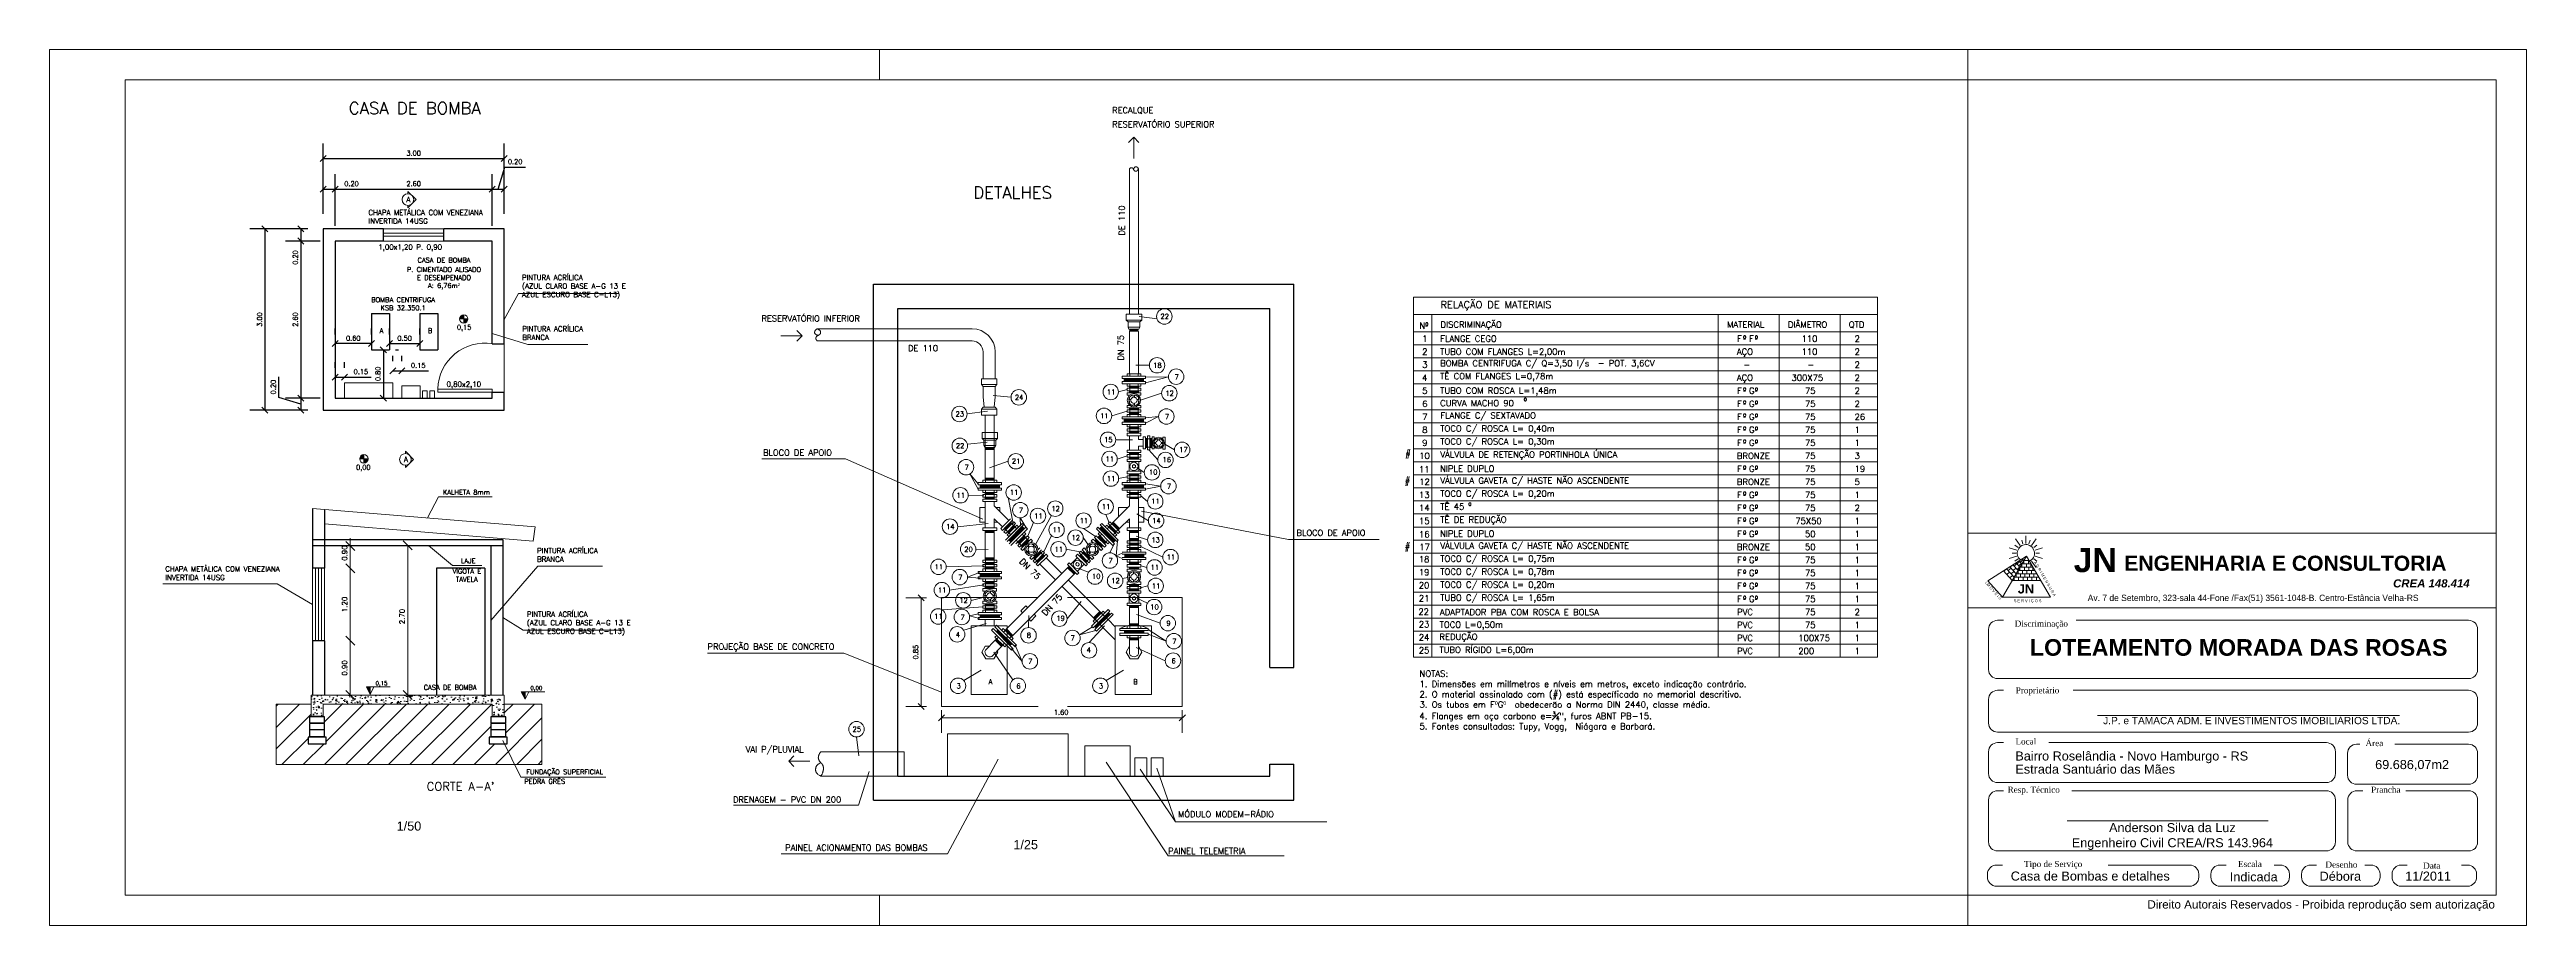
# Model space of a CAD drawing. Extents: x -3017.7 to -2976.7, y -3270.7 to -3256.2.
import ezdxf

# ---------------------------------------------------------------- set-up
doc = ezdxf.new("R2010")
doc.units = 0
doc.header["$MEASUREMENT"] = 0
doc.linetypes.add('DASHED', pattern=[0.75, 0.5, -0.25])
doc.layers.get('0').update_dxf_attribs({"linetype": 'CONTINUOUS', "lineweight": 5})
doc.layers.get('DEFPOINTS').update_dxf_attribs({"linetype": 'CONTINUOUS', "lineweight": 0})
for name, color, linetype, lineweight in [('CONEXOES', 6, 'CONTINUOUS', 20), ('COTAS', 7, 'CONTINUOUS', 0), ('DESCRIÇAO', 2, 'CONTINUOUS', 0), ('JANELA', 2, 'CONTINUOUS', 9), ('PAREDE', 4, 'CONTINUOUS', 30), ('PRANCHA', 7, 'CONTINUOUS', 0), ('PROJ', 5, 'DASHED', 13), ('ROSCA', 7, 'CONTINUOUS', 0), ('TUBOS', 2, 'CONTINUOUS', 20), ('VIGAS', 1, 'CONTINUOUS', 15)]:
    doc.layers.add(name, color=color, linetype=linetype, lineweight=lineweight)
doc.layers.add('CONTRAPISO', color=4, linetype='CONTINUOUS')
doc.styles.get("Standard").update_dxf_attribs({"font": 'romans.shx'})
doc.dimstyles.get("Standard").update_dxf_attribs({"dimscale": 0, "dimtxt": 0.08, "dimasz": 0.5, "dimexe": 0.25, "dimexo": 0.25, "dimgap": 0.05, "dimtad": 1, "dimzin": 0, "dimdsep": 46, "dimtxsty": 'Standard', "dimblk1": 'OBLIQUE', "dimblk2": 'OBLIQUE', "dimsah": 1, "dimcen": 0.2, "dimadec": 0, "dimazin": 0, "dimtfac": 1, "dimtmove": 0, "dimatfit": 3, "dimldrblk": 'OBLIQUE', "dimfxl": 1, "dimtolj": 1, "dimtzin": 0, "dimarcsym": 0})

msp = doc.modelspace()

# ---------------------------------------------------------------- texts
at = {"char_height": 0.065, "width": 2.5715, "attachment_point": 1}
for s, insert in [('0,15', (-3012.292, -3266.705)), ('0,00', (-3009.728, -3266.784))]:
    msp.add_mtext(s, dxfattribs=dict(at, insert=insert))
at = {"layer": 'COTAS'}
for s, p in [('0,00', (-3012.615, -3263.204)), ('1.60', (-3001.06, -3267.258))]:
    msp.add_text(s, height=0.08, dxfattribs=at).set_placement(p)
at = {"layer": 'COTAS', "attachment_point": 5}
for s, insert, char_height in [('CASA DE BOMBA', (-3011.644, -3257.217), 0.2), ('DETALHES', (-3001.744, -3258.614), 0.2), ('CASA DE BOMBA', (-3011.16, -3259.733), 0.08), ('P. CIMENTADO ALISADO \\PE DESEMPENADO', (-3011.16, -3259.955), 0.08), ('A: 6,76m{\\fArial|b0|i0|c0|p34;²}', (-3011.16, -3260.166), 0.08), ('BOMBA CENTRIFUGA\\PKSB 32.350.1', (-3011.836, -3260.456), 0.08), ('A', (-3012.194, -3260.901), 0.08), ('B', (-3011.391, -3260.901), 0.08), ('0,15', (-3010.827, -3260.856), 0.08), ('KALHETA 8mm', (-3010.789, -3263.575), 0.08), ('LAJE', (-3010.759, -3264.711), 0.08), ('VIGOTA E\\PTAVELA', (-3010.781, -3264.949), 0.08), ('CASA DE BOMBA', (-3011.058, -3266.806), 0.08), ("CORTE A-A'", (-3010.885, -3268.445), 0.14), ('PEDRA GRÊS', (-3009.491, -3268.361), 0.08), ('FUNDAÇÃO SUPERFICIAL', (-3009.162, -3268.216), 0.08)]:
    msp.add_mtext(s, dxfattribs=dict(at, insert=insert, char_height=char_height))
at = {"layer": 'COTAS', "attachment_point": 1}
for s, insert, char_height, width in [('{\\Fromans.shx|c0;RECALQUE}', (-3000.095, -3257.201), 0.1, 15.3719), ('RESERVATÓRIO SUPERIOR', (-3000.095, -3257.435), 0.1, 15.3719), ('A', (-3011.783, -3258.684), 0.09, 1.5429), ('RESERVATÓRIO INFERIOR', (-3005.902, -3260.648), 0.1, 15.3719), ('{\\Fromans.shx|c0;22}', (-2999.296, -3260.624), 0.082, 0.67477), ('RELAÇÃO DE MATERIAIS', (-2994.659, -3260.41), 0.11907, 45.84482), ('N', (-2995.01, -3260.767), 0.102, 45.84482), ('1', (-2994.962, -3260.982), 0.102, 45.84482), ('O', (-2994.909, -3260.767), 0.051, 45.84482), ('FLANGE CEGO', (-2994.664, -3260.982), 0.10206, 45.84482), ('DISCRIMINAÇÃO', (-2994.659, -3260.748), 0.10206, 45.84482), ('MATERIAL', (-2989.914, -3260.748), 0.1021, 45.84482), ('F', (-2989.747, -3260.982), 0.102, 45.84482), ('O', (-2989.646, -3260.982), 0.051, 45.84482), ('F', (-2989.551, -3260.982), 0.102, 45.84482), ('O', (-2989.451, -3260.982), 0.051, 45.84482), ('DIÂMETRO', (-2988.906, -3260.748), 0.1021, 45.84482), ('110', (-2988.68, -3260.982), 0.1021, 45.84482), ('QTD', (-2987.898, -3260.748), 0.1021, 45.84482), ('2', (-2987.802, -3260.982), 0.102, 45.84482), ('DE 110', (-3003.476, -3261.14), 0.1, 0.67477), ('{\\Fromans.shx|c0;18}', (-2999.417, -3261.432), 0.082, 0.67477), ('2', (-2994.962, -3261.198), 0.102, 45.84482), ('3', (-2994.962, -3261.413), 0.102, 45.84482), ('TUBO COM FLANGES L=2,00m', (-2994.664, -3261.198), 0.10206, 45.84482), ('BOMBA CENTRIFUGA C/ Q=3,50 l/s  - POT. 3,6CV', (-2994.664, -3261.388), 0.10206, 45.84482), ('AÇO', (-2989.751, -3261.198), 0.1021, 45.84482), ('-', (-2989.644, -3261.413), 0.102, 45.84482), ('110', (-2988.68, -3261.198), 0.1021, 45.84482), ('-', (-2988.582, -3261.413), 0.102, 45.84482), ('2', (-2987.802, -3261.198), 0.102, 45.84482), ('2', (-2987.802, -3261.413), 0.102, 45.84482), ('{\\Fromans.shx|c0;11}', (-3000.184, -3261.873), 0.082, 0.67477), ('{\\Fromans.shx|c0;7}', (-2999.061, -3261.624), 0.082, 0.67477), ('4', (-2994.962, -3261.629), 0.102, 45.84482), ('5', (-2994.962, -3261.844), 0.102, 45.84482), ('TÊ COM FLANGES L=0,78m', (-2994.664, -3261.603), 0.10206, 45.84482), ('TUBO COM ROSCA L=1,48m', (-2994.664, -3261.841), 0.10206, 45.84482), ('AÇO', (-2989.751, -3261.629), 0.1021, 45.84482), ('F', (-2989.747, -3261.844), 0.102, 45.84482), ('O', (-2989.646, -3261.844), 0.051, 45.84482), ('G', (-2989.551, -3261.844), 0.102, 45.84482), ('O', (-2989.451, -3261.844), 0.051, 45.84482), ('300X75', (-2988.847, -3261.629), 0.1021, 45.84482), ('75', (-2988.624, -3261.844), 0.1021, 45.84482), ('2', (-2987.802, -3261.629), 0.102, 45.84482), ('2', (-2987.802, -3261.844), 0.102, 45.84482), ('{\\Fromans.shx|c0;23}', (-3002.69, -3262.238), 0.082, 0.67477), ('{\\Fromans.shx|c0;24}', (-3001.706, -3261.963), 0.082, 0.67477), ('{\\Fromans.shx|c0;11}', (-3000.296, -3262.269), 0.082, 0.67477), ('{\\Fromans.shx|c0;7}', (-2999.222, -3262.284), 0.082, 0.67477), ('{\\Fromans.shx|c0;12}', (-2999.215, -3261.895), 0.082, 0.67477), ('7', (-2994.962, -3262.275), 0.102, 45.84482), ('6', (-2994.962, -3262.06), 0.102, 45.84482), ('CURVA MACHO 90', (-2994.664, -3262.05), 0.10206, 45.84482), ('FLANGE C/ SEXTAVADO', (-2994.662, -3262.253), 0.10206, 45.84482), ('O', (-2993.279, -3262.014), 0.051, 45.84482), ('F', (-2989.747, -3262.06), 0.102, 45.84482), ('F', (-2989.747, -3262.275), 0.102, 45.84482), ('O', (-2989.646, -3262.06), 0.051, 45.84482), ('O', (-2989.646, -3262.275), 0.051, 45.84482), ('G', (-2989.551, -3262.06), 0.102, 45.84482), ('G', (-2989.551, -3262.275), 0.102, 45.84482), ('O', (-2989.451, -3262.06), 0.051, 45.84482), ('O', (-2989.451, -3262.275), 0.051, 45.84482), ('75', (-2988.624, -3262.06), 0.1021, 45.84482), ('75', (-2988.624, -3262.275), 0.1021, 45.84482), ('2', (-2987.802, -3262.06), 0.102, 45.84482), ('26', (-2987.802, -3262.275), 0.1021, 45.84482), ('{\\Fromans.shx|c0;15}', (-3000.229, -3262.665), 0.082, 0.67477), ('8', (-2994.962, -3262.49), 0.102, 45.84482), ('9', (-2994.962, -3262.706), 0.102, 45.84482), ('TOCO C/ ROSCA L= 0,40m', (-2994.662, -3262.469), 0.10206, 45.84482), ('TOCO C/ ROSCA L= 0,30m', (-2994.662, -3262.684), 0.10206, 45.84482), ('F', (-2989.747, -3262.49), 0.102, 45.84482), ('F', (-2989.747, -3262.706), 0.102, 45.84482), ('O', (-2989.646, -3262.49), 0.051, 45.84482), ('O', (-2989.646, -3262.706), 0.051, 45.84482), ('G', (-2989.551, -3262.49), 0.102, 45.84482), ('G', (-2989.551, -3262.706), 0.102, 45.84482), ('O', (-2989.451, -3262.49), 0.051, 45.84482), ('O', (-2989.451, -3262.706), 0.051, 45.84482), ('75', (-2988.624, -3262.49), 0.1021, 45.84482), ('75', (-2988.624, -3262.706), 0.1021, 45.84482), ('1', (-2987.802, -3262.49), 0.102, 45.84482), ('1', (-2987.802, -3262.706), 0.102, 45.84482), ('A', (-3011.824, -3262.985), 0.09, 1.5429), ('{\\Fromans.shx|c0;BLOCO DE APOIO}', (-3005.876, -3262.869), 0.1, 15.3719), ('{\\Fromans.shx|c0;22}', (-3002.684, -3262.766), 0.082, 0.67477), ('{\\Fromans.shx|c0;21}', (-3001.756, -3263.02), 0.082, 0.67477), ('{\\Fromans.shx|c0;11}', (-3000.204, -3262.984), 0.082, 0.67477), ('{\\Fromans.shx|c0;16}', (-2999.261, -3262.995), 0.082, 0.67477), ('{\\Fromans.shx|c0;17}', (-2998.986, -3262.828), 0.082, 0.67477), ('#', (-2995.243, -3262.883), 0.102, 45.84482), ('10', (-2995.011, -3262.921), 0.1021, 45.84482), ('VÁLVULA DE RETENÇÃO PORTINHOLA ÚNICA', (-2994.662, -3262.9), 0.10206, 45.84482), ('BRONZE', (-2989.751, -3262.921), 0.1021, 45.84482), ('75', (-2988.624, -3262.921), 0.1021, 45.84482), ('3', (-2987.802, -3262.921), 0.102, 45.84482), ('{\\Fromans.shx|c0;7}', (-3002.54, -3263.123), 0.082, 0.67477), ('{\\Fromans.shx|c0;11}', (-3000.182, -3263.308), 0.082, 0.67477), ('{\\Fromans.shx|c0;10}', (-2999.486, -3263.201), 0.082, 0.67477), ('{\\Fromans.shx|c0;7}', (-2999.188, -3263.437), 0.082, 0.67477), ('#', (-2995.252, -3263.332), 0.102, 45.84482), ('11', (-2995.014, -3263.144), 0.1021, 45.84482), ('12', (-2995.011, -3263.352), 0.1021, 45.84482), ('VÁLVULA GAVETA C/ HASTE NÃO ASCENDENTE', (-2994.662, -3263.331), 0.10206, 45.84482), ('TOCO C/ ROSCA L= 0,20m', (-2994.662, -3263.546), 0.10206, 45.84482), ('NIPLE DUPLO', (-2994.667, -3263.133), 0.10206, 45.84482), ('BRONZE', (-2989.751, -3263.352), 0.1021, 45.84482), ('F', (-2989.747, -3263.137), 0.102, 45.84482), ('O', (-2989.646, -3263.137), 0.051, 45.84482), ('G', (-2989.551, -3263.137), 0.102, 45.84482), ('O', (-2989.451, -3263.137), 0.051, 45.84482), ('75', (-2988.624, -3263.137), 0.1021, 45.84482), ('75', (-2988.624, -3263.352), 0.1021, 45.84482), ('5', (-2987.802, -3263.352), 0.102, 45.84482), ('19', (-2987.802, -3263.137), 0.1021, 45.84482), ('{\\Fromans.shx|c0;11}', (-3002.672, -3263.584), 0.082, 0.67477), ('{\\Fromans.shx|c0;11}', (-3001.791, -3263.537), 0.082, 0.67477), ('{\\Fromans.shx|c0;7}', (-3001.642, -3263.835), 0.082, 0.67477), ('{\\Fromans.shx|c0;11}', (-3001.388, -3263.927), 0.082, 0.67477), ('{\\Fromans.shx|c0;12}', (-3001.103, -3263.805), 0.082, 0.67477), ('{\\Fromans.shx|c0;11}', (-3000.268, -3263.773), 0.082, 0.67477), ('{\\Fromans.shx|c0;11}', (-2999.45, -3263.682), 0.082, 0.67477), ('13', (-2995.015, -3263.568), 0.1021, 45.84482), ('14', (-2995.015, -3263.783), 0.1021, 45.84482), ('TÊ 45', (-2994.662, -3263.762), 0.1021, 45.84482), ('O', (-2994.196, -3263.748), 0.051, 45.84482), ('F', (-2989.747, -3263.568), 0.102, 45.84482), ('F', (-2989.747, -3263.783), 0.102, 45.84482), ('O', (-2989.646, -3263.568), 0.051, 45.84482), ('O', (-2989.646, -3263.783), 0.051, 45.84482), ('G', (-2989.551, -3263.568), 0.102, 45.84482), ('G', (-2989.551, -3263.783), 0.102, 45.84482), ('O', (-2989.451, -3263.568), 0.051, 45.84482), ('O', (-2989.451, -3263.783), 0.051, 45.84482), ('75', (-2988.624, -3263.568), 0.1021, 45.84482), ('75', (-2988.624, -3263.783), 0.1021, 45.84482), ('2', (-2987.802, -3263.783), 0.102, 45.84482), ('1', (-2987.802, -3263.568), 0.102, 45.84482), ('{\\Fromans.shx|c0;14}', (-3002.846, -3264.104), 0.082, 0.67477), ('{\\Fromans.shx|c0;11}', (-3001.081, -3264.155), 0.082, 0.67477), ('{\\Fromans.shx|c0;12}', (-3000.768, -3264.286), 0.082, 0.67477), ('{\\Fromans.shx|c0;11}', (-3000.633, -3264.004), 0.082, 0.67477), ('{\\Fromans.shx|c0;13}', (-2999.447, -3264.323), 0.082, 0.67477), ('{\\Fromans.shx|c0;14}', (-2999.433, -3264.006), 0.082, 0.67477), ('{\\Fromans.shx|c0;BLOCO DE APOIO}', (-2997.042, -3264.197), 0.1, 15.3719), ('15', (-2995.015, -3263.999), 0.1021, 45.84482), ('16', (-2995.014, -3264.221), 0.1021, 45.84482), ('TÊ DE REDUÇÃO', (-2994.662, -3263.977), 0.10206, 45.84482), ('NIPLE DUPLO', (-2994.667, -3264.21), 0.10206, 45.84482), ('F', (-2989.747, -3263.999), 0.102, 45.84482), ('F', (-2989.747, -3264.214), 0.102, 45.84482), ('O', (-2989.646, -3263.999), 0.051, 45.84482), ('O', (-2989.646, -3264.214), 0.051, 45.84482), ('G', (-2989.551, -3263.999), 0.102, 45.84482), ('G', (-2989.551, -3264.214), 0.102, 45.84482), ('O', (-2989.451, -3263.999), 0.051, 45.84482), ('O', (-2989.451, -3264.214), 0.051, 45.84482), ('75X50', (-2988.784, -3263.999), 0.1021, 45.84482), ('50', (-2988.624, -3264.214), 0.1021, 45.84482), ('1', (-2987.802, -3263.999), 0.102, 45.84482), ('1', (-2987.802, -3264.214), 0.102, 45.84482), ('{\\Fromans.shx|c0;20}', (-3002.545, -3264.478), 0.082, 0.67477), ('{\\Fromans.shx|c0;11}', (-3001.048, -3264.478), 0.082, 0.67477), ('{\\Fromans.shx|c0;7}', (-3000.158, -3264.668), 0.082, 0.67477), ('{\\Fromans.shx|c0;11}', (-2999.193, -3264.608), 0.082, 0.67477), ('#', (-2995.252, -3264.419), 0.102, 45.84482), ('18', (-2995.018, -3264.633), 0.1021, 45.84482), ('17', (-2995.011, -3264.43), 0.1021, 45.84482), ('VÁLVULA GAVETA C/ HASTE NÃO ASCENDENTE', (-2994.662, -3264.408), 0.10206, 45.84482), ('TOCO C/ ROSCA L= 0,75m', (-2994.662, -3264.623), 0.10206, 45.84482), ('BRONZE', (-2989.751, -3264.43), 0.1021, 45.84482), ('F', (-2989.747, -3264.645), 0.102, 45.84482), ('O', (-2989.646, -3264.645), 0.051, 45.84482), ('G', (-2989.551, -3264.645), 0.102, 45.84482), ('O', (-2989.451, -3264.645), 0.051, 45.84482), ('50', (-2988.624, -3264.43), 0.1021, 45.84482), ('75', (-2988.624, -3264.645), 0.1021, 45.84482), ('1', (-2987.802, -3264.43), 0.102, 45.84482), ('1', (-2987.802, -3264.645), 0.102, 45.84482), ('{\\Fromans.shx|c0;11}', (-3003.036, -3264.769), 0.082, 0.67477), ('{\\Fromans.shx|c0;11}', (-3002.98, -3265.154), 0.082, 0.67477), ('{\\Fromans.shx|c0;7}', (-3002.643, -3264.942), 0.082, 0.67477), ('{\\Fromans.shx|c0;10}', (-3000.43, -3264.925), 0.082, 0.67477), ('{\\Fromans.shx|c0;12}', (-3000.111, -3265), 0.082, 0.67477), ('{\\Fromans.shx|c0;11}', (-2999.459, -3264.779), 0.082, 0.67477), ('{\\Fromans.shx|c0;11}', (-2999.44, -3265.084), 0.082, 0.67477), ('20', (-2995.018, -3265.064), 0.1021, 45.84482), ('19', (-2995.018, -3264.848), 0.1021, 45.84482), ('TOCO C/ ROSCA L= 0,78m', (-2994.662, -3264.839), 0.10206, 45.84482), ('TOCO C/ ROSCA L= 0,20m', (-2994.662, -3265.054), 0.10206, 45.84482), ('F', (-2989.747, -3264.86), 0.102, 45.84482), ('F', (-2989.747, -3265.076), 0.102, 45.84482), ('O', (-2989.646, -3264.86), 0.051, 45.84482), ('O', (-2989.646, -3265.076), 0.051, 45.84482), ('G', (-2989.551, -3264.86), 0.102, 45.84482), ('G', (-2989.551, -3265.076), 0.102, 45.84482), ('O', (-2989.451, -3264.86), 0.051, 45.84482), ('O', (-2989.451, -3265.076), 0.051, 45.84482), ('75', (-2988.624, -3264.86), 0.1021, 45.84482), ('75', (-2988.624, -3265.076), 0.1021, 45.84482), ('1', (-2987.802, -3264.86), 0.102, 45.84482), ('1', (-2987.802, -3265.076), 0.102, 45.84482), ('{\\Fromans.shx|c0;12}', (-3002.626, -3265.324), 0.082, 0.67477), ('{\\Fromans.shx|c0;10}', (-2999.465, -3265.434), 0.082, 0.67477), ('22', (-2995.025, -3265.502), 0.1021, 45.84482), ('21', (-2995.018, -3265.279), 0.1021, 45.84482), ('ADAPTADOR PBA COM ROSCA E BOLSA', (-2994.668, -3265.509), 0.10206, 45.84482), ('TUBO C/ ROSCA L= 1,65m', (-2994.662, -3265.27), 0.10206, 45.84482), ('F', (-2989.747, -3265.291), 0.102, 45.84482), ('PVC', (-2989.747, -3265.507), 0.1021, 45.84482), ('O', (-2989.646, -3265.291), 0.051, 45.84482), ('G', (-2989.551, -3265.291), 0.102, 45.84482), ('O', (-2989.451, -3265.291), 0.051, 45.84482), ('75', (-2988.624, -3265.291), 0.1021, 45.84482), ('75', (-2988.624, -3265.507), 0.1021, 45.84482), ('2', (-2987.802, -3265.507), 0.102, 45.84482), ('1', (-2987.802, -3265.291), 0.102, 45.84482), ('{\\Fromans.shx|c0;11}', (-3003.042, -3265.59), 0.082, 0.67477), ('{\\Fromans.shx|c0;4}', (-3002.686, -3265.891), 0.082, 0.67477), ('{\\Fromans.shx|c0;7}', (-3002.608, -3265.604), 0.082, 0.67477), ('{\\Fromans.shx|c0;8}', (-3001.509, -3265.903), 0.082, 0.67477), ('{\\Fromans.shx|c0;19}', (-3001.02, -3265.622), 0.082, 0.67477), ('{\\Fromans.shx|c0;7}', (-3000.783, -3265.948), 0.082, 0.67477), ('{\\Fromans.shx|c0;9}', (-2999.198, -3265.705), 0.082, 0.67477), ('23', (-2995.018, -3265.71), 0.1021, 45.84482), ('24', (-2995.018, -3265.926), 0.1021, 45.84482), ('TOCO L=0,50m', (-2994.673, -3265.716), 0.10206, 45.84482), ('REDUÇÃO', (-2994.677, -3265.917), 0.1021, 45.84482), ('PVC', (-2989.747, -3265.722), 0.1021, 45.84482), ('PVC', (-2989.747, -3265.938), 0.1021, 45.84482), ('100X75', (-2988.734, -3265.938), 0.1021, 45.84482), ('75', (-2988.624, -3265.722), 0.1021, 45.84482), ('1', (-2987.802, -3265.722), 0.102, 45.84482), ('1', (-2987.802, -3265.938), 0.102, 45.84482), ('{\\Fromans.shx|c0;PROJEÇÃO BASE DE CONCRETO}', (-3006.795, -3266.081), 0.1, 15.3719), ('{\\Fromans.shx|c0;7}', (-3001.487, -3266.334), 0.082, 0.67477), ('{\\Fromans.shx|c0;4}', (-3000.518, -3266.146), 0.082, 0.67477), ('{\\Fromans.shx|c0;6}', (-2999.112, -3266.326), 0.082, 0.67477), ('{\\Fromans.shx|c0;7}', (-2999.099, -3266.003), 0.082, 0.67477), ('25', (-2995.018, -3266.141), 0.1021, 45.84482), ('TUBO RÍGIDO L=6,00m', (-2994.677, -3266.133), 0.10206, 45.84482), ('PVC', (-2989.747, -3266.153), 0.1021, 45.84482), ('200', (-2988.734, -3266.153), 0.1021, 45.84482), ('1', (-2987.802, -3266.153), 0.102, 45.84482), ('3', (-3002.672, -3266.742), 0.082, 0.67477), ('A', (-3002.14, -3266.672), 0.082, 0.67477), ('{\\Fromans.shx|c0;6}', (-3001.682, -3266.742), 0.082, 0.67477), ('3', (-3000.315, -3266.742), 0.082, 0.67477), ('B', (-2999.748, -3266.672), 0.082, 0.67477), ('\\A1;NOTAS:\\P1. Dimensões em milímetros e níveis em metros, exceto indicação contrário.\\P2. O material assinalado com (#) está específicado no memorial descritivo.\\P3. Os tubos em FºGº  obedecerão a Norma DIN 2440, classe média.\\P4. Flanges em aço carbono e={\\H0.7x;\\S3#4;}", furos ABNT PB-15.\\P5. Fontes consultadas: Tupy, Vogg,  Niágara e Barbará.', (-2995.006, -3266.528), 0.10206, 45.84482), ('{\\Fromans.shx|c0;25}', (-3004.394, -3267.457), 0.082, 0.67477), ('{\\Fromans.shx|c0;VAI P/PLUVIAL}', (-3006.164, -3267.781), 0.1, 15.3719), ('{\\Fromans.shx|c0;DRENAGEM - PVC DN 200}', (-3006.374, -3268.613), 0.1, 15.3719), ('MÓDULO MODEM-RÁDIO', (-2999.004, -3268.856), 0.1, 15.3719), ('PAINEL ACIONAMENTO DAS BOMBAS', (-3005.509, -3269.409), 0.1, 15.3719), ('PAINEL TELEMETRIA', (-2999.167, -3269.464), 0.1, 15.3719)]:
    msp.add_mtext(s, dxfattribs=dict(at, insert=insert, char_height=char_height, width=width))
at = {"layer": 'COTAS', "char_height": 0.1, "width": 0.67477, "attachment_point": 1}
for s, insert, rotation in [('DE 110', (-2999.987, -3259.325), 90), ('{\\Fromans.shx|c0;DN 75}', (-3000.004, -3261.396), 90), ('{\\Fromans.shx|c0;DN 75}', (-3001.571, -3264.659), 315), ('{\\Fromans.shx|c0;DN 75}', (-3001.271, -3265.561), 47.605)]:
    msp.add_mtext(s, dxfattribs=dict(at, insert=insert, rotation=rotation))
at = {"layer": 'COTAS', "attachment_point": 5, "rotation": 90}
for s, insert, char_height in [('0.90', (-3012.805, -3264.583), 0.085), ('\\A1;1.20', (-3012.805, -3265.433), 0.085), ('2.70', (-3011.854, -3265.633), 0.085), ('\\A1;0.90', (-3012.805, -3266.483), 0.085), ('0.85', (-3003.35, -3266.222), 0.08)]:
    msp.add_mtext(s, dxfattribs=dict(at, insert=insert, char_height=char_height))
at = {"layer": 'DESCRIÇAO', "char_height": 0.085, "width": 2.1208, "attachment_point": 1}
for s, insert in [('CHAPA METÁLICA COM VENEZIANA INVERTIDA 14USG', (-3012.411, -3258.902)), ('1,00x1,20 P. 0,90', (-3012.248, -3259.473)), ('PINTURA ACRÍLICA \\P(AZUL CLARO BASE A-G 13 E\\PAZUL ESCURO BASE C-L13)', (-3009.869, -3259.977)), ('PINTURA ACRÍLICA \\PBRANCA', (-3009.863, -3260.827)), ('0,80x2,10', (-3011.117, -3261.744)), ('PINTURA ACRÍLICA \\PBRANCA', (-3009.618, -3264.499)), ('CHAPA METÁLICA COM VENEZIANA INVERTIDA 14USG', (-3015.774, -3264.803)), ('PINTURA ACRÍLICA \\P(AZUL CLARO BASE A-G 13 E\\PAZUL ESCURO BASE C-L13)', (-3009.788, -3265.551))]:
    msp.add_mtext(s, dxfattribs=dict(at, insert=insert))
at = {"layer": 'PRANCHA', "char_height": 0.0461, "width": 2.02836, "attachment_point": 1}
for s, insert, rotation in [('\\fArial|b0|i0|c0|p34;A G R I M E N S U R A', (-2984.794, -3264.71), 300), ('\\fArial|b0|i0|c0|p34;I M Ó V E I S', (-2985.613, -3265.047), 312)]:
    msp.add_mtext(s, dxfattribs=dict(at, insert=insert, rotation=rotation))
at = {"layer": 'PRANCHA'}
for s, insert, char_height, width, attachment_point in [('\\fArial|b1|i0|c0|p34;JN', (-2984.174, -3264.497), 0.4, 25, 1), ('{\\fArial|b1|i0|c0|p34;ENGENHARIA E CONSULTORIA}', (-2983.336, -3264.625), 0.25, 25, 1), ('\\fArial|b1|i0|c0|p34;JN', (-2985.1, -3265.099), 0.15213, 2.02836, 1), ('{\\fArial|b1|i1|c0|p34;CREA 148.414}', (-2978.885, -3265.016), 0.135, 25, 1), ('\\fArial|b0|i0|c0|p34;S E R V I Ç O S', (-2985.166, -3265.349), 0.0461, 2.02836, 1), ('{\\fCentury Gothic|b0|i0|c0|p34;Av. 7 de Setembro, 323-sala 44-Fone /Fax(51) 3561-1048-B. Centro-Estância Velha-RS}', (-2983.942, -3265.271), 0.105, 24.5, 1), ('\\FTIMES.TTF;Discriminação', (-2985.15, -3265.7), 0.1, 5, 1), ('\\FTIMES.TTF;Proprietário', (-2985.134, -3266.804), 0.1, 5, 1), ('{\\fArial|b0|i0|c0|p34;J.P. e TAMACA ADM. E INVESTIMENTOS IMOBILIÁRIOS LTDA.}', (-2983.686, -3267.295), 0.12, 5.86571, 1), ('\\FTIMES.TTF;Local', (-2985.138, -3267.651), 0.1, 4, 1), ('\\FTIMES.TTF;Área', (-2979.342, -3267.678), 0.1, 4, 1), ('{\\fArial|b0|i0|c0|p34;69.686,07m2}', (-2979.182, -3268.008), 0.15, 3.5, 1), ('\\FTIMES.TTF;Resp. Técnico', (-2985.268, -3268.449), 0.1, 5, 1), ('\\FTIMES.TTF;Prancha', (-2979.249, -3268.449), 0.1, 5, 1), ('{\\fArial|b0|i0|c0|p34;1/50}', (-3011.944, -3269.026), 0.15, 3.5, 1), ('{\\fArial|b0|i0|c0|p34;Anderson Silva da Luz\\PEngenheiro Civil CREA/RS 143.964}', (-2982.54, -3269.052), 0.15, 3.5, 2), ('{\\fArial|b0|i0|c0|p34;1/25}', (-3001.732, -3269.334), 0.15, 3.5, 1), ('\\FTIMES.TTF;Tipo de Serviço', (-2984.997, -3269.68), 0.1, 5, 1), ('\\FTIMES.TTF;Escala', (-2981.452, -3269.68), 0.1, 2, 1), ('{\\fArial|b0|i0|c0|p34;Indicada}', (-2981.589, -3269.867), 0.15, 3.5, 1), ('{\\fArial|b0|i0|c0|p34;Débora}', (-2980.102, -3269.857), 0.15, 3.5, 1), ('\\FTIMES.TTF;Desenho', (-2980.005, -3269.689), 0.1, 5, 1), ('{\\fArial|b0|i0|c0|p34;11/2011}', (-2978.684, -3269.855), 0.15, 3.5, 1), ('\\FTIMES.TTF;Data', (-2978.387, -3269.707), 0.1, 2, 1)]:
    msp.add_mtext(s, dxfattribs=dict(at, insert=insert, char_height=char_height, width=width, attachment_point=attachment_point))
at = {"layer": 'PRANCHA', "attachment_point": 1}
for s, insert, char_height in [('{\\fArial|b1|i0|c0|p34;LOTEAMENTO MORADA DAS ROSAS}', (-2984.899, -3266.007), 0.275), ('{\\fArial|b0|i0|c0|p34;Bairro Roselândia - Novo Hamburgo - RS}', (-2985.14, -3267.866), 0.15), ('{\\fArial|b0|i0|c0|p34;Estrada Santuário das Mães}', (-2985.14, -3268.084), 0.15), ('{\\fArial|b0|i0|c0|p34;Casa de Bombas e detalhes}', (-2985.216, -3269.854), 0.15)]:
    msp.add_mtext(s, dxfattribs=dict(at, insert=insert, char_height=char_height))

# ---------------------------------------------------------------- blocks, each defined once
blk = doc.blocks.new('_Oblique')
at = {"color": 0, "linetype": 'ByBlock', "lineweight": -2}
blk.add_line((-0.5, -0.5), (0.5, 0.5), dxfattribs=at)
blk = doc.blocks.new('*D60')
at = {"layer": 'COTAS', "color": 0, "lineweight": -2, "transparency": 16777216}
for p, q in [((-3013.162, -3258.966), (-3013.162, -3258.307)), ((-3013.162, -3258.557), (-3012.962, -3258.557)), ((-3012.962, -3259.166), (-3012.962, -3258.307)), ((-3012.962, -3258.557), (-3012.518, -3258.557))]:
    blk.add_line(p, q, dxfattribs=at)
at = {"layer": 'DEFPOINTS', "color": 0, "transparency": 16777216}
for p in [(-3012.962, -3258.557), (-3013.162, -3259.216), (-3012.962, -3259.416)]:
    blk.add_point(p, dxfattribs=at)
at = {"layer": 'COTAS', "color": 0, "lineweight": -2, "transparency": 16777216, "xscale": 0.1, "yscale": 0.1, "zscale": 0.1, "rotation": 180}
blk.add_blockref('_Oblique', (-3013.162, -3258.557), dxfattribs=at)
at = {"layer": 'COTAS', "color": 0, "lineweight": -2, "transparency": 16777216, "xscale": 0.1, "yscale": 0.1, "zscale": 0.1}
blk.add_blockref('_Oblique', (-3012.962, -3258.557), dxfattribs=at)
at = {"layer": 'COTAS', "color": 0, "transparency": 16777216, "insert": (-3012.69, -3258.467), "char_height": 0.08, "attachment_point": 5}
blk.add_mtext('\\A1;0.20', dxfattribs=at)
blk = doc.blocks.new('*D61')
at = {"layer": 'COTAS', "color": 0, "lineweight": -2, "transparency": 16777216}
for p, q in [((-3012.962, -3259.166), (-3012.962, -3258.307)), ((-3012.962, -3258.557), (-3010.362, -3258.557)), ((-3010.362, -3259.166), (-3010.362, -3258.307))]:
    blk.add_line(p, q, dxfattribs=at)
at = {"layer": 'DEFPOINTS', "color": 0, "transparency": 16777216}
for p in [(-3010.362, -3258.557), (-3012.962, -3259.416), (-3010.362, -3259.416)]:
    blk.add_point(p, dxfattribs=at)
at = {"layer": 'COTAS', "color": 0, "lineweight": -2, "transparency": 16777216, "xscale": 0.1, "yscale": 0.1, "zscale": 0.1, "rotation": 180}
blk.add_blockref('_Oblique', (-3012.962, -3258.557), dxfattribs=at)
at = {"layer": 'COTAS', "color": 0, "lineweight": -2, "transparency": 16777216, "xscale": 0.1, "yscale": 0.1, "zscale": 0.1}
blk.add_blockref('_Oblique', (-3010.362, -3258.557), dxfattribs=at)
at = {"layer": 'COTAS', "color": 0, "transparency": 16777216, "insert": (-3011.662, -3258.467), "char_height": 0.08, "attachment_point": 5}
blk.add_mtext('\\A1;2.60', dxfattribs=at)
blk = doc.blocks.new('*D62')
at = {"layer": 'COTAS', "color": 0, "lineweight": -2, "transparency": 16777216}
for p, q in [((-3010.262, -3258.557), (-3010.153, -3258.192)), ((-3010.153, -3258.192), (-3009.809, -3258.192)), ((-3010.362, -3259.166), (-3010.362, -3258.307)), ((-3010.362, -3258.557), (-3010.162, -3258.557)), ((-3010.162, -3258.966), (-3010.162, -3258.307))]:
    blk.add_line(p, q, dxfattribs=at)
at = {"layer": 'DEFPOINTS', "color": 0, "transparency": 16777216}
for p in [(-3010.162, -3258.557), (-3010.362, -3259.416), (-3010.162, -3259.216)]:
    blk.add_point(p, dxfattribs=at)
at = {"layer": 'COTAS', "color": 0, "lineweight": -2, "transparency": 16777216, "xscale": 0.1, "yscale": 0.1, "zscale": 0.1, "rotation": 180}
blk.add_blockref('_Oblique', (-3010.362, -3258.557), dxfattribs=at)
at = {"layer": 'COTAS', "color": 0, "lineweight": -2, "transparency": 16777216, "xscale": 0.1, "yscale": 0.1, "zscale": 0.1}
blk.add_blockref('_Oblique', (-3010.162, -3258.557), dxfattribs=at)
at = {"layer": 'COTAS', "color": 0, "transparency": 16777216, "insert": (-3009.981, -3258.102), "char_height": 0.08, "attachment_point": 5}
blk.add_mtext('\\A1;0.20', dxfattribs=at)
blk = doc.blocks.new('*D63')
at = {"layer": 'COTAS', "color": 0, "lineweight": -2, "transparency": 16777216}
for p, q in [((-3013.162, -3258.966), (-3013.162, -3257.802)), ((-3013.162, -3258.052), (-3010.162, -3258.052)), ((-3010.162, -3258.966), (-3010.162, -3257.802))]:
    blk.add_line(p, q, dxfattribs=at)
at = {"layer": 'DEFPOINTS', "color": 0, "transparency": 16777216}
for p in [(-3010.162, -3258.052), (-3013.162, -3259.216), (-3010.162, -3259.216)]:
    blk.add_point(p, dxfattribs=at)
at = {"layer": 'COTAS', "color": 0, "lineweight": -2, "transparency": 16777216, "xscale": 0.1, "yscale": 0.1, "zscale": 0.1, "rotation": 180}
blk.add_blockref('_Oblique', (-3013.162, -3258.052), dxfattribs=at)
at = {"layer": 'COTAS', "color": 0, "lineweight": -2, "transparency": 16777216, "xscale": 0.1, "yscale": 0.1, "zscale": 0.1}
blk.add_blockref('_Oblique', (-3010.162, -3258.052), dxfattribs=at)
at = {"layer": 'COTAS', "color": 0, "transparency": 16777216, "insert": (-3011.662, -3257.962), "char_height": 0.08, "attachment_point": 5}
blk.add_mtext('\\A1;3.00', dxfattribs=at)
blk = doc.blocks.new('*D64')
at = {"layer": 'COTAS', "color": 0, "lineweight": -2, "transparency": 16777216}
for p, q in [((-3013.412, -3259.216), (-3013.782, -3259.216)), ((-3013.212, -3259.416), (-3013.782, -3259.416)), ((-3013.532, -3259.216), (-3013.532, -3259.416)), ((-3013.532, -3259.416), (-3013.532, -3259.859))]:
    blk.add_line(p, q, dxfattribs=at)
at = {"layer": 'DEFPOINTS', "color": 0, "transparency": 16777216}
for p in [(-3013.532, -3259.416), (-3013.162, -3259.216), (-3012.962, -3259.416)]:
    blk.add_point(p, dxfattribs=at)
at = {"layer": 'COTAS', "color": 0, "lineweight": -2, "transparency": 16777216, "xscale": 0.1, "yscale": 0.1, "zscale": 0.1}
for p, rotation in [((-3013.532, -3259.216), 90), ((-3013.532, -3259.416), 270)]:
    blk.add_blockref('_Oblique', p, dxfattribs=dict(at, rotation=rotation))
at = {"layer": 'COTAS', "color": 0, "transparency": 16777216, "insert": (-3013.622, -3259.688), "char_height": 0.08, "attachment_point": 5, "rotation": 90}
blk.add_mtext('\\A1;0.20', dxfattribs=at)
blk = doc.blocks.new('*D65')
at = {"layer": 'COTAS', "color": 0, "lineweight": -2, "transparency": 16777216}
for p, q in [((-3013.212, -3259.416), (-3013.782, -3259.416)), ((-3013.532, -3259.416), (-3013.532, -3262.016)), ((-3013.212, -3262.016), (-3013.782, -3262.016))]:
    blk.add_line(p, q, dxfattribs=at)
at = {"layer": 'DEFPOINTS', "color": 0, "transparency": 16777216}
for p in [(-3012.962, -3259.416), (-3013.532, -3262.016), (-3012.962, -3262.016)]:
    blk.add_point(p, dxfattribs=at)
at = {"layer": 'COTAS', "color": 0, "lineweight": -2, "transparency": 16777216, "xscale": 0.1, "yscale": 0.1, "zscale": 0.1}
for p, rotation in [((-3013.532, -3259.416), 90), ((-3013.532, -3262.016), 270)]:
    blk.add_blockref('_Oblique', p, dxfattribs=dict(at, rotation=rotation))
at = {"layer": 'COTAS', "color": 0, "transparency": 16777216, "insert": (-3013.622, -3260.716), "char_height": 0.08, "attachment_point": 5, "rotation": 90}
blk.add_mtext('\\A1;2.60', dxfattribs=at)
blk = doc.blocks.new('*D66')
at = {"layer": 'COTAS', "color": 0, "lineweight": -2, "transparency": 16777216}
for p, q in [((-3013.897, -3262.006), (-3013.897, -3261.662)), ((-3013.532, -3262.116), (-3013.897, -3262.006)), ((-3013.212, -3262.016), (-3013.782, -3262.016)), ((-3013.412, -3262.216), (-3013.782, -3262.216)), ((-3013.532, -3262.016), (-3013.532, -3262.216))]:
    blk.add_line(p, q, dxfattribs=at)
at = {"layer": 'DEFPOINTS', "color": 0, "transparency": 16777216}
for p in [(-3013.532, -3262.216), (-3013.162, -3262.216), (-3012.962, -3262.016)]:
    blk.add_point(p, dxfattribs=at)
at = {"layer": 'COTAS', "color": 0, "lineweight": -2, "transparency": 16777216, "xscale": 0.1, "yscale": 0.1, "zscale": 0.1}
for p, rotation in [((-3013.532, -3262.016), 90), ((-3013.532, -3262.216), 270)]:
    blk.add_blockref('_Oblique', p, dxfattribs=dict(at, rotation=rotation))
at = {"layer": 'COTAS', "color": 0, "transparency": 16777216, "insert": (-3013.987, -3261.834), "char_height": 0.08, "attachment_point": 5, "rotation": 90}
blk.add_mtext('\\A1;0.20', dxfattribs=at)
blk = doc.blocks.new('*D67')
at = {"layer": 'COTAS', "color": 0, "lineweight": -2, "transparency": 16777216}
for p, q in [((-3013.412, -3259.216), (-3014.374, -3259.216)), ((-3014.124, -3259.216), (-3014.124, -3262.216)), ((-3013.412, -3262.216), (-3014.374, -3262.216))]:
    blk.add_line(p, q, dxfattribs=at)
at = {"layer": 'DEFPOINTS', "color": 0, "transparency": 16777216}
for p in [(-3013.162, -3259.216), (-3014.124, -3262.216), (-3013.162, -3262.216)]:
    blk.add_point(p, dxfattribs=at)
at = {"layer": 'COTAS', "color": 0, "lineweight": -2, "transparency": 16777216, "xscale": 0.1, "yscale": 0.1, "zscale": 0.1}
for p, rotation in [((-3014.124, -3259.216), 90), ((-3014.124, -3262.216), 270)]:
    blk.add_blockref('_Oblique', p, dxfattribs=dict(at, rotation=rotation))
at = {"layer": 'COTAS', "color": 0, "transparency": 16777216, "insert": (-3014.214, -3260.716), "char_height": 0.08, "attachment_point": 5, "rotation": 90}
blk.add_mtext('\\A1;3.00', dxfattribs=at)
blk = doc.blocks.new('A$C55291CE9')
at = {"layer": 'PRANCHA', "color": 2, "insert": (2.31, 4.71), "char_height": 2.75, "attachment_point": 1}
blk.add_mtext('\\Farial.ttf;Direito Autorais Reservados - Proibida reprodução sem autorização', dxfattribs=at)
blk = doc.blocks.new('*D69')
at = {"layer": 'COTAS', "color": 0, "lineweight": -2, "transparency": 16777216}
for p, q in [((-3012.962, -3260.966), (-3012.962, -3260.865)), ((-3012.362, -3260.966), (-3012.362, -3260.865)), ((-3012.362, -3261.115), (-3012.962, -3261.115))]:
    blk.add_line(p, q, dxfattribs=at)
at = {"layer": 'DEFPOINTS', "color": 0, "transparency": 16777216}
for p in [(-3012.962, -3261.115), (-3012.962, -3261.216), (-3012.362, -3261.216)]:
    blk.add_point(p, dxfattribs=at)
at = {"layer": 'COTAS', "color": 0, "lineweight": -2, "transparency": 16777216, "xscale": 0.1, "yscale": 0.1, "zscale": 0.1}
for p, rotation in [((-3012.962, -3261.115), 179.9999999999565), ((-3012.362, -3261.115), 359.9999999999565)]:
    blk.add_blockref('_Oblique', p, dxfattribs=dict(at, rotation=rotation))
at = {"layer": 'COTAS', "color": 0, "transparency": 16777216, "insert": (-3012.662, -3261.025), "char_height": 0.08, "attachment_point": 5}
blk.add_mtext('\\A1;0.60', dxfattribs=at)
blk = doc.blocks.new('*D70')
at = {"layer": 'COTAS', "color": 0, "lineweight": -2, "transparency": 16777216}
for p, q in [((-3012.062, -3260.966), (-3012.062, -3260.865)), ((-3011.562, -3260.966), (-3011.562, -3260.865)), ((-3012.062, -3261.115), (-3011.562, -3261.115))]:
    blk.add_line(p, q, dxfattribs=at)
at = {"layer": 'DEFPOINTS', "color": 0, "transparency": 16777216}
for p in [(-3012.062, -3261.216), (-3011.562, -3261.115), (-3011.562, -3261.216)]:
    blk.add_point(p, dxfattribs=at)
at = {"layer": 'COTAS', "color": 0, "lineweight": -2, "transparency": 16777216, "xscale": 0.1, "yscale": 0.1, "zscale": 0.1, "rotation": 180}
blk.add_blockref('_Oblique', (-3012.062, -3261.115), dxfattribs=at)
at = {"layer": 'COTAS', "color": 0, "lineweight": -2, "transparency": 16777216, "xscale": 0.1, "yscale": 0.1, "zscale": 0.1}
blk.add_blockref('_Oblique', (-3011.562, -3261.115), dxfattribs=at)
at = {"layer": 'COTAS', "color": 0, "transparency": 16777216, "insert": (-3011.812, -3261.025), "char_height": 0.08, "attachment_point": 5}
blk.add_mtext('\\A1;0.50', dxfattribs=at)
blk = doc.blocks.new('*D74')
at = {"layer": 'COTAS', "color": 0, "lineweight": -2, "transparency": 16777216}
for p, q in [((-3012.962, -3261.516), (-3012.962, -3261.419)), ((-3012.807, -3261.516), (-3012.807, -3261.419)), ((-3012.962, -3261.669), (-3012.807, -3261.669)), ((-3012.807, -3261.669), (-3012.364, -3261.669))]:
    blk.add_line(p, q, dxfattribs=at)
at = {"layer": 'DEFPOINTS', "color": 0, "transparency": 16777216}
for p in [(-3012.962, -3261.766), (-3012.807, -3261.669), (-3012.807, -3261.766)]:
    blk.add_point(p, dxfattribs=at)
at = {"layer": 'COTAS', "color": 0, "lineweight": -2, "transparency": 16777216, "xscale": 0.1, "yscale": 0.1, "zscale": 0.1, "rotation": 180}
blk.add_blockref('_Oblique', (-3012.962, -3261.669), dxfattribs=at)
at = {"layer": 'COTAS', "color": 0, "lineweight": -2, "transparency": 16777216, "xscale": 0.1, "yscale": 0.1, "zscale": 0.1}
blk.add_blockref('_Oblique', (-3012.807, -3261.669), dxfattribs=at)
at = {"layer": 'COTAS', "color": 0, "transparency": 16777216, "insert": (-3012.536, -3261.579), "char_height": 0.08, "attachment_point": 5}
blk.add_mtext('\\A1;0.15', dxfattribs=at)
blk = doc.blocks.new('*D75')
at = {"layer": 'COTAS', "color": 0, "lineweight": -2, "transparency": 16777216}
for p, q in [((-3012.164, -3261.216), (-3012.164, -3262.016)), ((-3011.962, -3261.216), (-3011.914, -3261.216)), ((-3011.962, -3262.016), (-3011.914, -3262.016))]:
    blk.add_line(p, q, dxfattribs=at)
at = {"layer": 'DEFPOINTS', "color": 0, "transparency": 16777216}
for p in [(-3012.212, -3261.216), (-3012.212, -3262.016), (-3012.164, -3262.016)]:
    blk.add_point(p, dxfattribs=at)
at = {"layer": 'COTAS', "color": 0, "lineweight": -2, "transparency": 16777216, "xscale": 0.1, "yscale": 0.1, "zscale": 0.1}
for p, rotation in [((-3012.164, -3261.216), 90), ((-3012.164, -3262.016), 270)]:
    blk.add_blockref('_Oblique', p, dxfattribs=dict(at, rotation=rotation))
at = {"layer": 'COTAS', "color": 0, "transparency": 16777216, "insert": (-3012.254, -3261.616), "char_height": 0.08, "attachment_point": 5, "rotation": 90}
blk.add_mtext('\\A1;0.80', dxfattribs=at)
blk = doc.blocks.new('*D76')
at = {"layer": 'COTAS', "color": 0, "lineweight": -2, "transparency": 16777216}
for p, q in [((-3012.007, -3261.406), (-3012.007, -3261.316)), ((-3011.857, -3261.406), (-3011.857, -3261.316)), ((-3012.007, -3261.566), (-3011.857, -3261.566)), ((-3011.857, -3261.566), (-3011.414, -3261.566))]:
    blk.add_line(p, q, dxfattribs=at)
at = {"layer": 'DEFPOINTS', "color": 0, "transparency": 16777216}
for p in [(-3012.007, -3261.656), (-3011.857, -3261.566), (-3011.857, -3261.656)]:
    blk.add_point(p, dxfattribs=at)
at = {"layer": 'COTAS', "color": 0, "lineweight": -2, "transparency": 16777216, "xscale": 0.1, "yscale": 0.1, "zscale": 0.1, "rotation": 180}
blk.add_blockref('_Oblique', (-3012.007, -3261.566), dxfattribs=at)
at = {"layer": 'COTAS', "color": 0, "lineweight": -2, "transparency": 16777216, "xscale": 0.1, "yscale": 0.1, "zscale": 0.1}
blk.add_blockref('_Oblique', (-3011.857, -3261.566), dxfattribs=at)
at = {"layer": 'COTAS', "color": 0, "transparency": 16777216, "insert": (-3011.586, -3261.476), "char_height": 0.08, "attachment_point": 5}
blk.add_mtext('\\A1;0.15', dxfattribs=at)

# ---------------------------------------------------------------- dimensions: what is measured, and where the dimension line sits
at = {"layer": 'COTAS'}
for base, p1, p2, override, picture, middle in [((-3010.162, -3258.052), (-3013.162, -3259.216), (-3010.162, -3259.216), {"dimscale": 1, "dimasz": 0.1}, '*D63', (-3011.662, -3257.962)), ((-3010.162, -3258.557), (-3010.362, -3259.416), (-3010.162, -3259.216), {"dimscale": 1, "dimasz": 0.1, "dimtmove": 1}, '*D62', (-3010.103, -3258.102)), ((-3012.962, -3258.557), (-3013.162, -3259.216), (-3012.962, -3259.416), {"dimscale": 1, "dimasz": 0.1}, '*D60', (-3012.69, -3258.467)), ((-3010.362, -3258.557), (-3012.962, -3259.416), (-3010.362, -3259.416), {"dimscale": 1, "dimasz": 0.1, "dimtmove": 1}, '*D61', (-3011.662, -3258.467)), ((-3012.8075, -3261.6688), (-3012.9621, -3261.7656), (-3012.8075, -3261.7656), {"dimscale": 1, "dimasz": 0.1}, '*D74', (-3012.5355, -3261.5788))]:
    dim = msp.add_linear_dim(base=base, p1=p1, p2=p2, dimstyle='Standard', override=override, dxfattribs=at)
    dim.commit()
    dim.dimension.update_dxf_attribs({"geometry": picture, "text_midpoint": middle})
for p1, p2, distance, picture, middle in [((-3013.162, -3259.216), (-3013.162, -3262.216), -0.962, '*D67', (-3014.214, -3260.716)), ((-3012.362, -3261.216), (-3012.962, -3261.216), -0.1, '*D69', (-3012.662, -3261.025)), ((-3012.062, -3261.216), (-3011.562, -3261.216), 0.1, '*D70', (-3011.812, -3261.025))]:
    dim = msp.add_aligned_dim(p1=p1, p2=p2, distance=distance, dimstyle='Standard', override={"dimscale": 1, "dimasz": 0.1}, dxfattribs=at)
    dim.commit()
    dim.dimension.update_dxf_attribs({"geometry": picture, "text_midpoint": middle})
for base, p1, p2, override, picture, middle in [((-3013.532, -3259.416), (-3013.162, -3259.216), (-3012.962, -3259.416), {"dimscale": 1, "dimasz": 0.1}, '*D64', (-3013.622, -3259.688)), ((-3013.532, -3262.016), (-3012.962, -3259.416), (-3012.962, -3262.016), {"dimscale": 1, "dimasz": 0.1, "dimtmove": 1}, '*D65', (-3013.622, -3260.716)), ((-3012.164, -3262.016), (-3012.212, -3261.216), (-3012.212, -3262.016), {"dimscale": 1, "dimasz": 0.1}, '*D75', (-3012.254, -3261.616)), ((-3013.532, -3262.216), (-3012.962, -3262.016), (-3013.162, -3262.216), {"dimscale": 1, "dimasz": 0.1, "dimtmove": 1}, '*D66', (-3013.987, -3261.956))]:
    dim = msp.add_linear_dim(base=base, p1=p1, p2=p2, angle=90, dimstyle='Standard', override=override, dxfattribs=at)
    dim.commit()
    dim.dimension.update_dxf_attribs({"geometry": picture, "text_midpoint": middle})
dim = msp.add_linear_dim(base=(-3011.857, -3261.566), p1=(-3012.007, -3261.656), p2=(-3011.857, -3261.656), dimstyle='Standard', override={"dimscale": 1, "dimasz": 0.1}, dxfattribs=at)
dim.commit()
dim.dimension.update_dxf_attribs({"geometry": '*D76', "text_midpoint": (-3011.586, -3261.566), "dimtype": 160})

# ---------------------------------------------------------------- hatches: boundary and pattern name
for points in [[(-3012.382, -3266.798), (-3012.444, -3266.798), (-3012.382, -3266.923)], [(-3009.818, -3266.877), (-3009.881, -3266.877), (-3009.818, -3267.002)]]:
    msp.add_hatch(color=256).paths.add_polyline_path(points)
at = {"layer": 'COTAS'}
h = msp.add_hatch(color=256, dxfattribs=at)
h.paths.add_polyline_path([(-3010.901, -3260.707), (-3010.832, -3260.707), (-3010.832, -3260.638, 0.414214)])
h.paths.add_polyline_path([(-3010.762, -3260.707), (-3010.832, -3260.707), (-3010.832, -3260.776, 0.414214)])
h = msp.add_hatch(color=256, dxfattribs=at)
h.paths.add_polyline_path([(-3010.832, -3260.638, 0.414214), (-3010.901, -3260.707), (-3010.832, -3260.707)])
h.paths.add_polyline_path([(-3010.762, -3260.707), (-3010.832, -3260.707), (-3010.832, -3260.776, 0.414214)])
h = msp.add_hatch(color=256, dxfattribs=at)
h.paths.add_polyline_path([(-3012.555, -3263.022), (-3012.486, -3263.022), (-3012.486, -3262.953, 0.414214)])
h.paths.add_polyline_path([(-3012.417, -3263.022), (-3012.486, -3263.022), (-3012.486, -3263.092, 0.414214)])
h = msp.add_hatch(color=256, dxfattribs=at)
h.paths.add_polyline_path([(-3012.486, -3262.953, 0.414214), (-3012.555, -3263.022), (-3012.486, -3263.022)])
h.paths.add_polyline_path([(-3012.417, -3263.022), (-3012.486, -3263.022), (-3012.486, -3263.092, 0.414214)])
h = msp.add_hatch(dxfattribs=at)
h.set_pattern_fill('ANSI31', scale=2, style=0)
h.set_pattern_definition([(45, (-3655.4457, -3561.7882), (-0.176776695, 0.176776695), [])])
h.paths.add_polyline_path([(-3009.537, -3267.083), (-3010.161, -3267.083), (-3010.161, -3267.283), (-3010.361, -3267.283), (-3010.361, -3267.083), (-3013.161, -3267.083), (-3013.161, -3267.283), (-3013.361, -3267.283), (-3013.361, -3267.083), (-3013.939, -3267.083), (-3013.939, -3268.083), (-3009.537, -3268.083)])
h.paths.add_polyline_path([(-3013.136, -3267.391), (-3013.386, -3267.391), (-3013.386, -3267.291), (-3013.136, -3267.291)], flags=16)
h.paths.add_polyline_path([(-3013.136, -3267.401), (-3013.136, -3267.501), (-3013.386, -3267.501), (-3013.386, -3267.401)], flags=16)
h.paths.add_polyline_path([(-3013.111, -3267.629), (-3013.111, -3267.738), (-3013.411, -3267.738), (-3013.411, -3267.629)], flags=16)
h.paths.add_polyline_path([(-3013.136, -3267.511), (-3013.136, -3267.611), (-3013.136, -3267.619), (-3013.386, -3267.619), (-3013.386, -3267.519), (-3013.386, -3267.511)], flags=16)
h.paths.add_polyline_path([(-3010.411, -3267.629), (-3010.111, -3267.629), (-3010.111, -3267.738), (-3010.411, -3267.738)], flags=16)
h.paths.add_polyline_path([(-3010.386, -3267.291), (-3010.136, -3267.291), (-3010.136, -3267.391), (-3010.386, -3267.391)], flags=16)
h.paths.add_polyline_path([(-3010.386, -3267.401), (-3010.136, -3267.401), (-3010.136, -3267.501), (-3010.386, -3267.501)], flags=16)
h.paths.add_polyline_path([(-3010.386, -3267.511), (-3010.136, -3267.511), (-3010.136, -3267.611), (-3010.136, -3267.619), (-3010.386, -3267.619), (-3010.386, -3267.519)], flags=16)
h = msp.add_hatch(dxfattribs=at)
h.set_pattern_fill('AR-CONC', scale=0.025, style=0)
h.set_pattern_definition([(50, (-3655.4457, -3561.7882), (0.179315046, -0.015688034), [0.01875, -0.20625]), (355, (-3655.4457, -3561.7882), (-0.034687833, 0.188048033), [0.015, -0.165]), (100.4514, (-3655.43076, -3561.78951), (0.144627345, 0.172359886), [0.015935047, -0.17528553]), (46.1842, (-3655.4457, -3561.7382), (0.26681026, -0.041379754), [0.028125, -0.309375]), (96.6356, (-3655.42347, -3561.74165), (0.23366568, 0.24352947), [0.02390257, -0.26292825]), (351.1842, (-3655.4457, -3561.7382), (0.23366549, 0.24352965), [0.0225, -0.2475]), (21, (-3655.4207, -3561.7507), (0.149226763, -0.100654723), [0.01875, -0.20625]), (326, (-3655.4207, -3561.7507), (0.060828833, 0.18128751), [0.015, -0.165]), (71.4514, (-3655.40827, -3561.7591), (0.210055657, 0.080632624), [0.015935048, -0.17528553]), (37.5, (-3655.445704, -3561.788206), (0.003039964, 0.0832234635), [0, -0.163, 0, -0.1675, 0, -0.165625]), (7.5, (-3655.4457, -3561.78821), (0.065767384, 0.098602928), [0, -0.0955, 0, -0.15925, 0, -0.063125]), (327.5, (-3655.501454, -3561.788206), (0.133455609, -0.005638718), [0, -0.0625, 0, -0.195, 0, -0.25875]), (317.5, (-3655.52645, -3561.7882), (0.145796542, 0.025026246), [0, -0.08125, 0, -0.1295, 0, -0.18375])])
h.paths.add_polyline_path([(-3010.161, -3266.933), (-3013.361, -3266.933), (-3013.361, -3267.283), (-3013.161, -3267.283), (-3013.161, -3267.083), (-3010.361, -3267.083), (-3010.361, -3267.283), (-3010.161, -3267.283)])
at = {"layer": 'ROSCA'}
for points in [[(-2999.66, -3260.875), (-2999.81, -3260.875), (-2999.81, -3260.909), (-2999.66, -3260.909)], [(-2999.575, -3261.69), (-2999.895, -3261.69), (-2999.895, -3261.744), (-2999.575, -3261.744)], [(-2999.66, -3261.82), (-2999.81, -3261.82), (-2999.81, -3261.854), (-2999.66, -3261.854)], [(-2999.66, -3261.894), (-2999.81, -3261.894), (-2999.81, -3261.928), (-2999.66, -3261.928)], [(-2999.66, -3262.178), (-2999.81, -3262.178), (-2999.81, -3262.212), (-2999.66, -3262.212)], [(-2999.66, -3262.252), (-2999.81, -3262.252), (-2999.81, -3262.286), (-2999.66, -3262.286)], [(-2999.575, -3262.362), (-2999.895, -3262.362), (-2999.895, -3262.415), (-2999.575, -3262.415)], [(-2999.66, -3262.491), (-2999.81, -3262.491), (-2999.81, -3262.525), (-2999.66, -3262.525)], [(-2999.66, -3262.565), (-2999.81, -3262.565), (-2999.81, -3262.599), (-2999.66, -3262.599)], [(-2999.51, -3262.684), (-2999.544, -3262.684), (-2999.544, -3262.834), (-2999.51, -3262.834)], [(-2999.436, -3262.684), (-2999.47, -3262.684), (-2999.47, -3262.834), (-2999.436, -3262.834)], [(-3002.047, -3262.833), (-3002.197, -3262.833), (-3002.197, -3262.867), (-3002.047, -3262.867)], [(-2999.66, -3262.919), (-2999.81, -3262.919), (-2999.81, -3262.953), (-2999.66, -3262.953)], [(-2999.66, -3262.993), (-2999.81, -3262.993), (-2999.81, -3263.027), (-2999.66, -3263.027)], [(-3001.962, -3263.452), (-3002.282, -3263.452), (-3002.282, -3263.506), (-3001.962, -3263.506)], [(-3002.047, -3263.342), (-3002.197, -3263.342), (-3002.197, -3263.376), (-3002.047, -3263.376)], [(-2999.575, -3263.452), (-2999.895, -3263.452), (-2999.895, -3263.506), (-2999.575, -3263.506)], [(-2999.66, -3263.268), (-2999.81, -3263.268), (-2999.81, -3263.302), (-2999.66, -3263.302)], [(-2999.66, -3263.342), (-2999.81, -3263.342), (-2999.81, -3263.376), (-2999.66, -3263.376)], [(-3002.047, -3263.582), (-3002.197, -3263.582), (-3002.197, -3263.615), (-3002.047, -3263.615)], [(-3002.047, -3263.655), (-3002.197, -3263.655), (-3002.197, -3263.689), (-3002.047, -3263.689)], [(-2999.66, -3263.582), (-2999.81, -3263.582), (-2999.81, -3263.615), (-2999.66, -3263.615)], [(-2999.66, -3263.655), (-2999.81, -3263.655), (-2999.81, -3263.689), (-2999.66, -3263.689)], [(-3002.047, -3264.206), (-3002.197, -3264.206), (-3002.197, -3264.24), (-3002.047, -3264.24)], [(-3001.753, -3264.095), (-3001.777, -3264.071), (-3001.883, -3264.178), (-3001.859, -3264.201)], [(-3001.701, -3264.148), (-3001.725, -3264.124), (-3001.831, -3264.23), (-3001.807, -3264.254)], [(-3001.549, -3264.179), (-3001.587, -3264.141), (-3001.813, -3264.368), (-3001.775, -3264.406)], [(-3001.526, -3264.323), (-3001.555, -3264.293), (-3001.661, -3264.399), (-3001.632, -3264.429)], [(-3000.301, -3264.293), (-3000.331, -3264.323), (-3000.225, -3264.429), (-3000.195, -3264.399)], [(-3000.269, -3264.141), (-3000.308, -3264.179), (-3000.081, -3264.406), (-3000.043, -3264.368)], [(-3000.132, -3264.124), (-3000.156, -3264.148), (-3000.05, -3264.254), (-3000.026, -3264.23)], [(-3000.079, -3264.071), (-3000.103, -3264.095), (-2999.997, -3264.201), (-2999.973, -3264.178)], [(-2999.659, -3264.206), (-2999.809, -3264.206), (-2999.809, -3264.24), (-2999.659, -3264.24)], [(-2999.659, -3264.343), (-2999.809, -3264.343), (-2999.809, -3264.377), (-2999.659, -3264.377)], [(-3002.047, -3264.663), (-3002.197, -3264.663), (-3002.197, -3264.697), (-3002.047, -3264.697)], [(-3002.047, -3264.737), (-3002.197, -3264.737), (-3002.197, -3264.771), (-3002.047, -3264.771)], [(-3001.472, -3264.379), (-3001.498, -3264.352), (-3001.604, -3264.458), (-3001.578, -3264.485)], [(-3001.27, -3264.578), (-3001.294, -3264.554), (-3001.4, -3264.66), (-3001.376, -3264.684)], [(-3001.218, -3264.631), (-3001.242, -3264.607), (-3001.348, -3264.713), (-3001.324, -3264.737)], [(-3000.615, -3264.607), (-3000.639, -3264.631), (-3000.533, -3264.737), (-3000.509, -3264.713)], [(-3000.562, -3264.554), (-3000.586, -3264.578), (-3000.48, -3264.684), (-3000.456, -3264.66)], [(-3000.358, -3264.352), (-3000.385, -3264.379), (-3000.279, -3264.485), (-3000.252, -3264.458)], [(-2999.574, -3264.601), (-2999.894, -3264.601), (-2999.894, -3264.655), (-2999.574, -3264.655)], [(-2999.659, -3264.417), (-2999.809, -3264.417), (-2999.809, -3264.451), (-2999.659, -3264.451)], [(-2999.659, -3264.491), (-2999.809, -3264.491), (-2999.809, -3264.525), (-2999.659, -3264.525)], [(-2999.659, -3264.731), (-2999.809, -3264.731), (-2999.809, -3264.773), (-2999.659, -3264.773)], [(-3001.962, -3264.921), (-3002.282, -3264.921), (-3002.282, -3264.975), (-3001.962, -3264.975)], [(-3002.049, -3265.132), (-3002.199, -3265.132), (-3002.199, -3265.17), (-3002.049, -3265.17)], [(-3002.047, -3264.811), (-3002.197, -3264.811), (-3002.197, -3264.845), (-3002.047, -3264.845)], [(-3002.047, -3265.051), (-3002.197, -3265.051), (-3002.197, -3265.092), (-3002.047, -3265.092)], [(-3000.809, -3264.801), (-3000.833, -3264.825), (-3000.727, -3264.931), (-3000.703, -3264.907)], [(-2999.659, -3265.1), (-2999.809, -3265.1), (-2999.809, -3265.134), (-2999.659, -3265.134)], [(-2999.658, -3264.813), (-2999.808, -3264.813), (-2999.808, -3264.85), (-2999.658, -3264.85)], [(-3002.047, -3265.42), (-3002.197, -3265.42), (-3002.197, -3265.454), (-3002.047, -3265.454)], [(-3002.047, -3265.494), (-3002.197, -3265.494), (-3002.197, -3265.528), (-3002.047, -3265.528)], [(-3000.275, -3265.574), (-3000.299, -3265.55), (-3000.405, -3265.656), (-3000.381, -3265.68)], [(-3000.13, -3265.599), (-3000.161, -3265.567), (-3000.387, -3265.794), (-3000.356, -3265.825)], [(-2999.659, -3265.174), (-2999.809, -3265.174), (-2999.809, -3265.208), (-2999.659, -3265.208)], [(-2999.659, -3265.449), (-2999.809, -3265.449), (-2999.809, -3265.483), (-2999.659, -3265.483)], [(-3001.962, -3265.604), (-3002.282, -3265.604), (-3002.282, -3265.648), (-3001.962, -3265.648)], [(-3001.984, -3265.855), (-3002.015, -3265.887), (-3001.788, -3266.113), (-3001.757, -3266.082)], [(-3001.846, -3265.838), (-3001.87, -3265.862), (-3001.764, -3265.968), (-3001.74, -3265.944)], [(-2999.574, -3265.864), (-2999.894, -3265.864), (-2999.894, -3265.908), (-2999.574, -3265.908)], [(-2999.659, -3265.754), (-2999.809, -3265.754), (-2999.809, -3265.788), (-2999.659, -3265.788)], [(-2999.659, -3265.984), (-2999.809, -3265.984), (-2999.809, -3266.018), (-2999.659, -3266.018)], [(-3002.008, -3266), (-3002.032, -3266.024), (-3001.926, -3266.13), (-3001.902, -3266.106)]]:
    msp.add_hatch(color=256, dxfattribs=at).paths.add_polyline_path(points)

# ---------------------------------------------------------------- linework, layer by layer
for p, q in [((-3013.336, -3263.842), (-3009.648, -3264.149)), ((-3013.136, -3264.099), (-3009.685, -3264.387)), ((-3012.444, -3266.798), (-3012.319, -3266.798)), ((-3012.444, -3266.798), (-3012.382, -3266.923)), ((-3012.382, -3266.798), (-3012.382, -3266.923)), ((-3012.382, -3266.923), (-3012.319, -3266.798)), ((-3012.319, -3266.798), (-3012.051, -3266.798)), ((-3009.881, -3266.877), (-3009.755, -3266.877)), ((-3009.881, -3266.877), (-3009.818, -3267.002)), ((-3009.818, -3266.877), (-3009.818, -3267.002)), ((-3009.818, -3267.002), (-3009.755, -3266.877)), ((-3009.755, -3266.877), (-3009.488, -3266.877))]:
    msp.add_line(p, q)
at = {"layer": 'CONEXOES'}
for p, q in [((-2999.81, -3260.628), (-2999.81, -3258.219)), ((-2999.66, -3260.628), (-2999.66, -3258.219)), ((-2999.863, -3260.628), (-2999.607, -3260.628)), ((-2999.863, -3260.628), (-2999.863, -3260.725)), ((-2999.607, -3260.725), (-2999.607, -3260.628)), ((-3002.416, -3260.87), (-3004.979, -3260.87)), ((-2999.863, -3260.725), (-2999.607, -3260.725)), ((-2999.863, -3260.725), (-2999.833, -3260.755)), ((-2999.833, -3260.755), (-2999.637, -3260.755)), ((-2999.833, -3260.755), (-2999.833, -3260.845)), ((-2999.833, -3260.845), (-2999.637, -3260.845)), ((-2999.833, -3260.845), (-2999.817, -3260.875)), ((-2999.817, -3260.875), (-2999.653, -3260.875)), ((-2999.81, -3261.614), (-2999.81, -3260.904)), ((-2999.81, -3260.909), (-2999.66, -3260.909)), ((-2999.66, -3261.614), (-2999.66, -3260.913)), ((-2999.653, -3260.875), (-2999.637, -3260.845)), ((-2999.637, -3260.755), (-2999.607, -3260.725)), ((-2999.637, -3260.845), (-2999.637, -3260.755)), ((-3002.416, -3261.07), (-3004.979, -3261.07)), ((-3002.232, -3261.695), (-3002.232, -3261.253)), ((-3002.032, -3261.695), (-3002.032, -3261.253)), ((-3002.004, -3261.698), (-3002.26, -3261.698)), ((-3002.26, -3261.698), (-3002.26, -3261.794)), ((-3002.004, -3261.794), (-3002.26, -3261.794)), ((-3002.23, -3261.824), (-3002.26, -3261.794)), ((-3002.034, -3261.824), (-3002.23, -3261.824)), ((-3002.23, -3261.824), (-3002.23, -3261.997)), ((-3002.004, -3261.794), (-3002.034, -3261.824)), ((-3002.034, -3261.824), (-3002.034, -3261.997)), ((-3002.004, -3261.698), (-3002.004, -3261.794)), ((-2999.541, -3261.654), (-2999.929, -3261.654)), ((-2999.929, -3261.69), (-2999.929, -3261.654)), ((-2999.541, -3261.69), (-2999.929, -3261.69)), ((-2999.541, -3261.69), (-2999.929, -3261.69)), ((-2999.541, -3261.744), (-2999.929, -3261.744)), ((-2999.929, -3261.744), (-2999.929, -3261.78)), ((-2999.541, -3261.78), (-2999.929, -3261.78)), ((-2999.895, -3261.744), (-2999.895, -3261.69)), ((-2999.85, -3261.614), (-2999.62, -3261.614)), ((-2999.85, -3261.614), (-2999.85, -3261.654)), ((-2999.85, -3261.654), (-2999.62, -3261.654)), ((-2999.85, -3261.78), (-2999.62, -3261.78)), ((-2999.85, -3261.82), (-2999.85, -3261.78)), ((-2999.85, -3261.82), (-2999.62, -3261.82)), ((-2999.85, -3261.854), (-2999.62, -3261.854)), ((-2999.85, -3261.854), (-2999.85, -3261.894)), ((-2999.81, -3261.854), (-2999.81, -3261.82)), ((-2999.81, -3261.82), (-2999.66, -3261.82)), ((-2999.805, -3261.614), (-2999.805, -3261.654)), ((-2999.805, -3261.82), (-2999.805, -3261.78)), ((-2999.805, -3261.854), (-2999.805, -3261.894)), ((-2999.665, -3261.614), (-2999.665, -3261.654)), ((-2999.665, -3261.82), (-2999.665, -3261.78)), ((-2999.665, -3261.854), (-2999.665, -3261.894)), ((-2999.66, -3261.854), (-2999.66, -3261.82)), ((-2999.62, -3261.614), (-2999.62, -3261.654)), ((-2999.62, -3261.82), (-2999.62, -3261.78)), ((-2999.62, -3261.854), (-2999.62, -3261.894)), ((-2999.575, -3261.744), (-2999.575, -3261.69)), ((-2999.541, -3261.69), (-2999.541, -3261.654)), ((-2999.541, -3261.744), (-2999.541, -3261.78)), ((-3002.23, -3262.168), (-3002.26, -3262.198)), ((-3002.004, -3262.198), (-3002.26, -3262.198)), ((-3002.26, -3262.198), (-3002.26, -3262.298)), ((-3002.004, -3262.298), (-3002.26, -3262.298)), ((-3002.23, -3261.997), (-3002.217, -3262.168)), ((-3002.034, -3262.168), (-3002.23, -3262.168)), ((-3002.197, -3262.586), (-3002.197, -3262.298)), ((-3002.197, -3263.342), (-3002.197, -3262.298)), ((-3002.197, -3262.586), (-3002.197, -3262.298)), ((-3002.034, -3261.997), (-3002.048, -3262.168)), ((-3002.047, -3262.586), (-3002.047, -3262.298)), ((-3002.047, -3263.342), (-3002.047, -3262.298)), ((-3002.047, -3262.586), (-3002.047, -3262.298)), ((-3002.004, -3262.198), (-3002.034, -3262.168)), ((-3002.004, -3262.198), (-3002.004, -3262.298)), ((-2999.85, -3261.894), (-2999.62, -3261.894)), ((-2999.85, -3262.178), (-2999.85, -3262.138)), ((-2999.85, -3262.138), (-2999.805, -3262.138)), ((-2999.85, -3262.178), (-2999.62, -3262.178)), ((-2999.85, -3262.212), (-2999.62, -3262.212)), ((-2999.85, -3262.212), (-2999.85, -3262.252)), ((-2999.85, -3262.252), (-2999.62, -3262.252)), ((-2999.85, -3262.286), (-2999.62, -3262.286)), ((-2999.85, -3262.286), (-2999.85, -3262.326)), ((-2999.849, -3261.928), (-2999.619, -3261.928)), ((-2999.849, -3261.928), (-2999.849, -3261.968)), ((-2999.849, -3261.968), (-2999.805, -3261.968)), ((-2999.823, -3262.042), (-2999.784, -3262.042)), ((-2999.823, -3262.064), (-2999.784, -3262.064)), ((-2999.81, -3261.894), (-2999.66, -3261.894)), ((-2999.81, -3261.928), (-2999.81, -3261.894)), ((-2999.81, -3262.212), (-2999.81, -3262.178)), ((-2999.81, -3262.178), (-2999.66, -3262.178)), ((-2999.81, -3262.252), (-2999.66, -3262.252)), ((-2999.81, -3262.286), (-2999.81, -3262.252)), ((-2999.809, -3261.968), (-2999.809, -3261.971)), ((-2999.809, -3262.005), (-2999.809, -3262.042)), ((-2999.809, -3262.064), (-2999.809, -3262.101)), ((-2999.809, -3262.134), (-2999.809, -3262.138)), ((-2999.805, -3262.212), (-2999.805, -3262.252)), ((-2999.805, -3262.286), (-2999.805, -3262.326)), ((-2999.758, -3261.968), (-2999.746, -3261.968)), ((-2999.758, -3262.138), (-2999.746, -3262.138)), ((-2999.746, -3261.965), (-2999.746, -3262.004)), ((-2999.746, -3262.102), (-2999.746, -3262.14)), ((-2999.724, -3261.965), (-2999.724, -3262.004)), ((-2999.724, -3261.968), (-2999.712, -3261.968)), ((-2999.724, -3262.102), (-2999.724, -3262.14)), ((-2999.724, -3262.138), (-2999.712, -3262.138)), ((-2999.686, -3262.042), (-2999.648, -3262.042)), ((-2999.686, -3262.064), (-2999.648, -3262.064)), ((-2999.665, -3261.968), (-2999.619, -3261.968)), ((-2999.665, -3262.138), (-2999.62, -3262.138)), ((-2999.665, -3262.212), (-2999.665, -3262.252)), ((-2999.665, -3262.286), (-2999.665, -3262.326)), ((-2999.661, -3261.968), (-2999.661, -3261.971)), ((-2999.661, -3262.005), (-2999.661, -3262.042)), ((-2999.661, -3262.064), (-2999.661, -3262.101)), ((-2999.661, -3262.134), (-2999.661, -3262.138)), ((-2999.66, -3261.894), (-2999.66, -3261.928)), ((-2999.66, -3261.928), (-2999.66, -3261.894)), ((-2999.66, -3262.212), (-2999.66, -3262.178)), ((-2999.66, -3262.252), (-2999.66, -3262.286)), ((-2999.66, -3262.286), (-2999.66, -3262.252)), ((-2999.62, -3262.178), (-2999.62, -3262.138)), ((-2999.62, -3262.212), (-2999.62, -3262.252)), ((-2999.62, -3262.286), (-2999.62, -3262.326)), ((-2999.619, -3261.928), (-2999.619, -3261.968)), ((-3001.994, -3262.586), (-3002.25, -3262.586)), ((-3002.25, -3262.683), (-3002.25, -3262.586)), ((-3001.994, -3262.683), (-3002.25, -3262.683)), ((-3002.22, -3262.713), (-3002.25, -3262.683)), ((-3001.994, -3262.683), (-3002.024, -3262.713)), ((-3001.994, -3262.586), (-3001.994, -3262.683)), ((-2999.541, -3262.326), (-2999.929, -3262.326)), ((-2999.929, -3262.362), (-2999.929, -3262.326)), ((-2999.541, -3262.362), (-2999.929, -3262.362)), ((-2999.541, -3262.362), (-2999.929, -3262.362)), ((-2999.541, -3262.415), (-2999.929, -3262.415)), ((-2999.929, -3262.415), (-2999.929, -3262.451)), ((-2999.541, -3262.451), (-2999.929, -3262.451)), ((-2999.895, -3262.415), (-2999.895, -3262.362)), ((-2999.85, -3262.326), (-2999.62, -3262.326)), ((-2999.85, -3262.451), (-2999.62, -3262.451)), ((-2999.85, -3262.491), (-2999.85, -3262.451)), ((-2999.85, -3262.491), (-2999.62, -3262.491)), ((-2999.85, -3262.565), (-2999.85, -3262.525)), ((-2999.85, -3262.525), (-2999.62, -3262.525)), ((-2999.85, -3262.565), (-2999.62, -3262.565)), ((-2999.85, -3262.599), (-2999.62, -3262.599)), ((-2999.85, -3262.599), (-2999.85, -3262.639)), ((-2999.85, -3262.639), (-2999.62, -3262.639)), ((-2999.81, -3262.491), (-2999.81, -3262.525)), ((-2999.81, -3262.491), (-2999.66, -3262.491)), ((-2999.81, -3262.599), (-2999.81, -3262.565)), ((-2999.81, -3262.879), (-2999.81, -3262.639)), ((-2999.805, -3262.491), (-2999.805, -3262.451)), ((-2999.805, -3262.565), (-2999.805, -3262.525)), ((-2999.665, -3262.491), (-2999.665, -3262.451)), ((-2999.665, -3262.565), (-2999.665, -3262.525)), ((-2999.66, -3262.491), (-2999.66, -3262.525)), ((-2999.66, -3262.599), (-2999.66, -3262.565)), ((-2999.66, -3262.703), (-2999.66, -3262.639)), ((-2999.66, -3262.703), (-2999.584, -3262.703)), ((-2999.62, -3262.491), (-2999.62, -3262.451)), ((-2999.62, -3262.565), (-2999.62, -3262.525)), ((-2999.62, -3262.599), (-2999.62, -3262.639)), ((-2999.584, -3262.859), (-2999.584, -3262.659)), ((-2999.584, -3262.659), (-2999.544, -3262.659)), ((-2999.575, -3262.415), (-2999.575, -3262.362)), ((-2999.544, -3262.859), (-2999.544, -3262.659)), ((-2999.51, -3262.684), (-2999.544, -3262.684)), ((-2999.544, -3262.684), (-2999.544, -3262.834)), ((-2999.541, -3262.362), (-2999.541, -3262.326)), ((-2999.541, -3262.415), (-2999.541, -3262.451)), ((-2999.51, -3262.874), (-2999.51, -3262.644)), ((-2999.51, -3262.644), (-2999.47, -3262.644)), ((-2999.51, -3262.689), (-2999.47, -3262.689)), ((-2999.47, -3262.874), (-2999.47, -3262.644)), ((-2999.47, -3262.834), (-2999.47, -3262.684)), ((-2999.47, -3262.684), (-2999.436, -3262.684)), ((-2999.436, -3262.684), (-2999.47, -3262.684)), ((-2999.436, -3262.858), (-2999.436, -3262.66)), ((-2999.436, -3262.66), (-2999.401, -3262.66)), ((-2999.436, -3262.834), (-2999.436, -3262.684)), ((-2999.401, -3262.7), (-2999.401, -3262.66)), ((-2999.401, -3262.697), (-2999.398, -3262.697)), ((-2999.37, -3262.697), (-2999.337, -3262.697)), ((-2999.337, -3262.718), (-2999.337, -3262.685)), ((-2999.318, -3262.718), (-2999.318, -3262.685)), ((-2999.318, -3262.697), (-2999.286, -3262.697)), ((-2999.257, -3262.697), (-2999.255, -3262.697)), ((-2999.22, -3262.661), (-2999.255, -3262.661)), ((-2999.255, -3262.7), (-2999.255, -3262.661)), ((-2999.22, -3262.86), (-2999.22, -3262.661)), ((-3002.024, -3262.713), (-3002.22, -3262.713)), ((-3002.22, -3262.803), (-3002.22, -3262.713)), ((-3002.024, -3262.803), (-3002.22, -3262.803)), ((-3002.204, -3262.833), (-3002.22, -3262.803)), ((-3002.04, -3262.833), (-3002.204, -3262.833)), ((-3002.047, -3262.867), (-3002.197, -3262.867)), ((-3002.024, -3262.803), (-3002.04, -3262.833)), ((-3002.024, -3262.713), (-3002.024, -3262.803)), ((-2999.85, -3262.879), (-2999.62, -3262.879)), ((-2999.85, -3262.879), (-2999.85, -3262.919)), ((-2999.85, -3262.919), (-2999.62, -3262.919)), ((-2999.85, -3262.953), (-2999.62, -3262.953)), ((-2999.85, -3262.953), (-2999.85, -3262.993)), ((-2999.85, -3262.993), (-2999.62, -3262.993)), ((-2999.85, -3263.027), (-2999.62, -3263.027)), ((-2999.85, -3263.027), (-2999.85, -3263.067)), ((-2999.85, -3263.067), (-2999.62, -3263.067)), ((-2999.815, -3263.228), (-2999.815, -3263.067)), ((-2999.81, -3262.953), (-2999.81, -3262.919)), ((-2999.81, -3262.993), (-2999.66, -3262.993)), ((-2999.81, -3263.027), (-2999.81, -3262.993)), ((-2999.81, -3263.027), (-2999.66, -3263.027)), ((-2999.805, -3262.953), (-2999.805, -3262.993)), ((-2999.761, -3263.132), (-2999.735, -3263.117)), ((-2999.735, -3263.117), (-2999.709, -3263.132)), ((-2999.665, -3262.953), (-2999.665, -3262.993)), ((-2999.66, -3262.879), (-2999.66, -3262.815)), ((-2999.66, -3262.815), (-2999.584, -3262.815)), ((-2999.66, -3262.953), (-2999.66, -3262.919)), ((-2999.66, -3262.993), (-2999.66, -3263.027)), ((-2999.66, -3263.027), (-2999.66, -3262.993)), ((-2999.655, -3263.228), (-2999.655, -3263.067)), ((-2999.62, -3262.879), (-2999.62, -3262.919)), ((-2999.62, -3262.953), (-2999.62, -3262.993)), ((-2999.62, -3263.027), (-2999.62, -3263.067)), ((-2999.584, -3262.859), (-2999.544, -3262.859)), ((-2999.51, -3262.834), (-2999.544, -3262.834)), ((-2999.51, -3262.829), (-2999.47, -3262.829)), ((-2999.51, -3262.874), (-2999.47, -3262.874)), ((-2999.436, -3262.834), (-2999.47, -3262.834)), ((-2999.436, -3262.858), (-2999.401, -3262.858)), ((-2999.403, -3262.751), (-2999.37, -3262.751)), ((-2999.403, -3262.77), (-2999.37, -3262.77)), ((-2999.401, -3262.751), (-2999.401, -3262.741)), ((-2999.401, -3262.78), (-2999.401, -3262.77)), ((-2999.401, -3262.858), (-2999.401, -3262.821)), ((-2999.401, -3262.824), (-2999.398, -3262.824)), ((-2999.37, -3262.824), (-2999.337, -3262.824)), ((-2999.337, -3262.836), (-2999.337, -3262.802)), ((-2999.318, -3262.836), (-2999.318, -3262.802)), ((-2999.318, -3262.824), (-2999.286, -3262.824)), ((-2999.286, -3262.751), (-2999.253, -3262.751)), ((-2999.286, -3262.77), (-2999.253, -3262.77)), ((-2999.257, -3262.824), (-2999.255, -3262.824)), ((-2999.255, -3262.751), (-2999.255, -3262.741)), ((-2999.255, -3262.78), (-2999.255, -3262.77)), ((-2999.255, -3262.86), (-2999.255, -3262.821)), ((-2999.22, -3262.86), (-2999.255, -3262.86)), ((-3002.316, -3263.416), (-3001.928, -3263.416)), ((-3002.316, -3263.452), (-3002.316, -3263.416)), ((-3002.316, -3263.452), (-3001.928, -3263.452)), ((-3002.316, -3263.452), (-3001.928, -3263.452)), ((-3002.316, -3263.506), (-3001.928, -3263.506)), ((-3002.316, -3263.506), (-3002.316, -3263.542)), ((-3002.282, -3263.506), (-3002.282, -3263.452)), ((-3002.007, -3263.376), (-3002.237, -3263.376)), ((-3002.237, -3263.376), (-3002.237, -3263.416)), ((-3002.007, -3263.416), (-3002.237, -3263.416)), ((-3002.047, -3263.342), (-3002.197, -3263.342)), ((-3002.197, -3263.342), (-3002.197, -3263.376)), ((-3002.197, -3263.376), (-3002.197, -3263.342)), ((-3002.192, -3263.376), (-3002.192, -3263.416)), ((-3002.052, -3263.376), (-3002.052, -3263.416)), ((-3002.047, -3263.376), (-3002.047, -3263.342)), ((-3002.007, -3263.376), (-3002.007, -3263.416)), ((-3001.962, -3263.506), (-3001.962, -3263.452)), ((-3001.928, -3263.452), (-3001.928, -3263.416)), ((-3001.928, -3263.506), (-3001.928, -3263.542)), ((-2999.541, -3263.416), (-2999.929, -3263.416)), ((-2999.929, -3263.452), (-2999.929, -3263.416)), ((-2999.541, -3263.452), (-2999.929, -3263.452)), ((-2999.541, -3263.452), (-2999.929, -3263.452)), ((-2999.541, -3263.506), (-2999.929, -3263.506)), ((-2999.929, -3263.506), (-2999.929, -3263.542)), ((-2999.895, -3263.506), (-2999.895, -3263.452)), ((-2999.85, -3263.228), (-2999.62, -3263.228)), ((-2999.85, -3263.228), (-2999.85, -3263.268)), ((-2999.85, -3263.268), (-2999.62, -3263.268)), ((-2999.85, -3263.302), (-2999.62, -3263.302)), ((-2999.85, -3263.302), (-2999.85, -3263.342)), ((-2999.85, -3263.342), (-2999.62, -3263.342)), ((-2999.85, -3263.376), (-2999.62, -3263.376)), ((-2999.85, -3263.376), (-2999.85, -3263.416)), ((-2999.85, -3263.416), (-2999.62, -3263.416)), ((-2999.81, -3263.302), (-2999.81, -3263.268)), ((-2999.81, -3263.268), (-2999.66, -3263.268)), ((-2999.81, -3263.342), (-2999.66, -3263.342)), ((-2999.81, -3263.376), (-2999.81, -3263.342)), ((-2999.805, -3263.302), (-2999.805, -3263.342)), ((-2999.805, -3263.376), (-2999.805, -3263.416)), ((-2999.761, -3263.162), (-2999.761, -3263.132)), ((-2999.735, -3263.177), (-2999.761, -3263.162)), ((-2999.709, -3263.162), (-2999.735, -3263.177)), ((-2999.709, -3263.132), (-2999.709, -3263.162)), ((-2999.665, -3263.302), (-2999.665, -3263.342)), ((-2999.665, -3263.376), (-2999.665, -3263.416)), ((-2999.66, -3263.302), (-2999.66, -3263.268)), ((-2999.66, -3263.342), (-2999.66, -3263.376)), ((-2999.66, -3263.376), (-2999.66, -3263.342)), ((-2999.62, -3263.228), (-2999.62, -3263.268)), ((-2999.62, -3263.302), (-2999.62, -3263.342)), ((-2999.62, -3263.376), (-2999.62, -3263.416)), ((-2999.575, -3263.506), (-2999.575, -3263.452)), ((-2999.541, -3263.452), (-2999.541, -3263.416)), ((-2999.541, -3263.506), (-2999.541, -3263.542)), ((-3002.316, -3263.542), (-3001.928, -3263.542)), ((-3002.287, -3264.07), (-3002.287, -3263.83)), ((-3002.287, -3263.83), (-3002.197, -3263.83)), ((-3002.007, -3263.542), (-3002.237, -3263.542)), ((-3002.237, -3263.582), (-3002.237, -3263.542)), ((-3002.007, -3263.582), (-3002.237, -3263.582)), ((-3002.237, -3263.655), (-3002.237, -3263.615)), ((-3002.007, -3263.615), (-3002.237, -3263.615)), ((-3002.007, -3263.655), (-3002.237, -3263.655)), ((-3002.007, -3263.689), (-3002.237, -3263.689)), ((-3002.237, -3263.689), (-3002.237, -3263.729)), ((-3002.007, -3263.729), (-3002.237, -3263.729)), ((-3002.197, -3263.582), (-3002.197, -3263.615)), ((-3002.047, -3263.582), (-3002.197, -3263.582)), ((-3002.197, -3263.689), (-3002.197, -3263.655)), ((-3002.197, -3264.166), (-3002.197, -3263.729)), ((-3002.192, -3263.582), (-3002.192, -3263.542)), ((-3002.192, -3263.655), (-3002.192, -3263.615)), ((-3002.052, -3263.582), (-3002.052, -3263.542)), ((-3002.052, -3263.655), (-3002.052, -3263.615)), ((-3002.047, -3263.582), (-3002.047, -3263.615)), ((-3002.047, -3263.689), (-3002.047, -3263.655)), ((-3002.047, -3263.801), (-3002.047, -3263.729)), ((-3001.805, -3264.043), (-3002.047, -3263.801)), ((-3002.019, -3263.83), (-3001.957, -3263.83)), ((-3002.007, -3263.582), (-3002.007, -3263.542)), ((-3002.007, -3263.655), (-3002.007, -3263.615)), ((-3002.007, -3263.689), (-3002.007, -3263.729)), ((-3001.957, -3263.892), (-3001.957, -3263.83)), ((-3000.079, -3264.071), (-2999.81, -3263.802)), ((-2999.99, -3263.83), (-2999.99, -3263.982)), ((-2999.838, -3263.83), (-2999.99, -3263.83)), ((-2999.541, -3263.542), (-2999.929, -3263.542)), ((-2999.85, -3263.542), (-2999.62, -3263.542)), ((-2999.85, -3263.582), (-2999.85, -3263.542)), ((-2999.85, -3263.582), (-2999.62, -3263.582)), ((-2999.85, -3263.655), (-2999.85, -3263.615)), ((-2999.85, -3263.615), (-2999.62, -3263.615)), ((-2999.85, -3263.655), (-2999.62, -3263.655)), ((-2999.81, -3263.582), (-2999.81, -3263.615)), ((-2999.81, -3263.582), (-2999.66, -3263.582)), ((-2999.81, -3263.689), (-2999.81, -3263.655)), ((-2999.805, -3263.582), (-2999.805, -3263.542)), ((-2999.805, -3263.655), (-2999.805, -3263.615)), ((-2999.665, -3263.582), (-2999.665, -3263.542)), ((-2999.665, -3263.655), (-2999.665, -3263.615)), ((-2999.66, -3263.582), (-2999.66, -3263.615)), ((-2999.66, -3263.689), (-2999.66, -3263.655)), ((-2999.66, -3263.912), (-2999.66, -3263.689)), ((-2999.66, -3264.07), (-2999.66, -3263.83)), ((-2999.57, -3263.83), (-2999.66, -3263.83)), ((-2999.62, -3263.582), (-2999.62, -3263.542)), ((-2999.62, -3263.655), (-2999.62, -3263.615)), ((-2999.57, -3264.07), (-2999.57, -3263.83)), ((-3002.287, -3264.07), (-3002.197, -3264.07)), ((-3002.007, -3264.166), (-3002.237, -3264.166)), ((-3002.237, -3264.166), (-3002.237, -3264.206)), ((-3002.007, -3264.206), (-3002.237, -3264.206)), ((-3002.197, -3264.206), (-3002.197, -3264.663)), ((-3002.047, -3264.24), (-3002.197, -3264.24)), ((-3002.047, -3264.166), (-3002.047, -3264.013)), ((-3001.911, -3264.149), (-3002.047, -3264.013)), ((-3002.047, -3264.07), (-3001.991, -3264.07)), ((-3002.047, -3264.07), (-3001.991, -3264.07)), ((-3002.047, -3264.206), (-3002.047, -3264.663)), ((-3002.007, -3264.166), (-3002.007, -3264.206)), ((-3001.777, -3264.015), (-3001.94, -3264.178)), ((-3001.94, -3264.178), (-3001.911, -3264.206)), ((-3001.749, -3264.043), (-3001.911, -3264.206)), ((-3001.911, -3264.149), (-3001.805, -3264.043)), ((-3001.725, -3264.067), (-3001.887, -3264.23)), ((-3001.887, -3264.23), (-3001.859, -3264.258)), ((-3001.777, -3264.071), (-3001.883, -3264.178)), ((-3001.883, -3264.178), (-3001.859, -3264.201)), ((-3001.863, -3264.366), (-3001.588, -3264.092)), ((-3001.697, -3264.095), (-3001.859, -3264.258)), ((-3001.856, -3264.198), (-3001.827, -3264.226)), ((-3001.837, -3264.392), (-3001.563, -3264.117)), ((-3001.673, -3264.119), (-3001.835, -3264.282)), ((-3001.835, -3264.282), (-3001.807, -3264.31)), ((-3001.725, -3264.124), (-3001.831, -3264.23)), ((-3001.831, -3264.23), (-3001.807, -3264.254)), ((-3001.644, -3264.148), (-3001.807, -3264.31)), ((-3001.803, -3264.25), (-3001.775, -3264.278)), ((-3001.799, -3264.43), (-3001.525, -3264.155)), ((-3001.777, -3264.071), (-3001.753, -3264.095)), ((-3001.774, -3264.455), (-3001.5, -3264.181)), ((-3001.757, -3264.099), (-3001.728, -3264.127)), ((-3001.725, -3264.067), (-3001.697, -3264.095)), ((-3001.725, -3264.124), (-3001.701, -3264.148)), ((-3001.555, -3264.237), (-3001.718, -3264.399)), ((-3001.704, -3264.151), (-3001.676, -3264.179)), ((-3001.527, -3264.265), (-3001.69, -3264.428)), ((-3001.673, -3264.119), (-3001.644, -3264.148)), ((-3001.497, -3264.295), (-3001.66, -3264.457)), ((-3001.469, -3264.323), (-3001.632, -3264.485)), ((-3001.563, -3264.117), (-3001.588, -3264.092)), ((-3001.549, -3264.179), (-3001.587, -3264.141)), ((-3001.559, -3264.297), (-3001.587, -3264.268)), ((-3001.527, -3264.265), (-3001.555, -3264.237)), ((-3001.526, -3264.323), (-3001.555, -3264.293)), ((-3001.501, -3264.355), (-3001.529, -3264.326)), ((-3001.525, -3264.155), (-3001.5, -3264.181)), ((-3001.497, -3264.295), (-3001.469, -3264.323)), ((-3000.359, -3264.295), (-3000.387, -3264.323)), ((-3000.387, -3264.323), (-3000.225, -3264.485)), ((-3000.359, -3264.295), (-3000.196, -3264.457)), ((-3000.332, -3264.155), (-3000.357, -3264.181)), ((-3000.083, -3264.455), (-3000.357, -3264.181)), ((-3000.057, -3264.43), (-3000.332, -3264.155)), ((-3000.331, -3264.323), (-3000.301, -3264.293)), ((-3000.329, -3264.265), (-3000.301, -3264.237)), ((-3000.329, -3264.265), (-3000.167, -3264.428)), ((-3000.308, -3264.179), (-3000.269, -3264.141)), ((-3000.301, -3264.237), (-3000.139, -3264.399)), ((-3000.298, -3264.297), (-3000.269, -3264.268)), ((-3000.294, -3264.117), (-3000.268, -3264.092)), ((-3000.019, -3264.392), (-3000.294, -3264.117)), ((-2999.994, -3264.366), (-3000.268, -3264.092)), ((-3000.184, -3264.119), (-3000.212, -3264.148)), ((-3000.212, -3264.148), (-3000.05, -3264.31)), ((-3000.184, -3264.119), (-3000.021, -3264.282)), ((-3000.152, -3264.151), (-3000.18, -3264.179)), ((-3000.132, -3264.067), (-3000.16, -3264.095)), ((-3000.16, -3264.095), (-2999.997, -3264.258)), ((-3000.132, -3264.124), (-3000.156, -3264.148)), ((-3000.132, -3264.067), (-2999.969, -3264.23)), ((-3000.132, -3264.124), (-3000.026, -3264.23)), ((-3000.1, -3264.099), (-3000.128, -3264.127)), ((-3000.079, -3264.071), (-3000.103, -3264.095)), ((-3000.053, -3264.25), (-3000.081, -3264.278)), ((-3000.079, -3264.071), (-2999.973, -3264.178)), ((-3000.026, -3264.23), (-3000.05, -3264.254)), ((-3000.021, -3264.282), (-3000.05, -3264.31)), ((-3000.001, -3264.198), (-3000.029, -3264.226)), ((-2999.973, -3264.178), (-2999.997, -3264.201)), ((-2999.969, -3264.23), (-2999.997, -3264.258)), ((-2999.973, -3264.178), (-2999.809, -3264.013)), ((-2999.809, -3264.07), (-2999.866, -3264.07)), ((-2999.849, -3264.166), (-2999.849, -3264.206)), ((-2999.849, -3264.206), (-2999.619, -3264.206)), ((-2999.809, -3264.166), (-2999.809, -3264.013)), ((-2999.809, -3264.206), (-2999.809, -3264.24)), ((-2999.809, -3264.24), (-2999.659, -3264.24)), ((-2999.809, -3264.343), (-2999.809, -3264.377)), ((-2999.809, -3264.343), (-2999.659, -3264.343)), ((-2999.659, -3264.249), (-2999.659, -3264.026)), ((-2999.57, -3264.07), (-2999.659, -3264.07)), ((-2999.659, -3264.206), (-2999.659, -3264.24)), ((-2999.659, -3264.343), (-2999.659, -3264.377)), ((-2999.619, -3264.166), (-2999.619, -3264.206)), ((-3002.007, -3264.697), (-3002.237, -3264.697)), ((-3002.237, -3264.697), (-3002.237, -3264.737)), ((-3002.007, -3264.737), (-3002.237, -3264.737)), ((-3002.197, -3264.663), (-3002.197, -3264.697)), ((-3002.047, -3264.663), (-3002.197, -3264.663)), ((-3002.197, -3264.737), (-3002.197, -3264.771)), ((-3002.192, -3264.697), (-3002.192, -3264.737)), ((-3002.052, -3264.697), (-3002.052, -3264.737)), ((-3002.047, -3264.663), (-3002.047, -3264.697)), ((-3002.047, -3264.737), (-3002.047, -3264.771)), ((-3002.007, -3264.697), (-3002.007, -3264.737)), ((-3001.658, -3264.396), (-3001.686, -3264.367)), ((-3001.632, -3264.429), (-3001.661, -3264.399)), ((-3001.66, -3264.457), (-3001.632, -3264.485)), ((-3001.6, -3264.454), (-3001.628, -3264.425)), ((-3001.444, -3264.35), (-3001.606, -3264.513)), ((-3001.606, -3264.513), (-3001.578, -3264.541)), ((-3001.578, -3264.485), (-3001.604, -3264.458)), ((-3001.545, -3264.508), (-3001.578, -3264.541)), ((-3001.548, -3264.511), (-3001.545, -3264.513)), ((-3001.522, -3264.537), (-3001.495, -3264.563)), ((-3001.503, -3264.467), (-3001.512, -3264.475)), ((-3001.505, -3264.465), (-3001.478, -3264.492)), ((-3001.478, -3264.546), (-3001.505, -3264.573)), ((-3001.472, -3264.379), (-3001.498, -3264.352)), ((-3001.49, -3264.45), (-3001.462, -3264.477)), ((-3001.462, -3264.561), (-3001.49, -3264.589)), ((-3001.48, -3264.443), (-3001.488, -3264.451)), ((-3001.48, -3264.579), (-3001.454, -3264.605)), ((-3001.425, -3264.628), (-3001.457, -3264.66)), ((-3001.429, -3264.689), (-3001.457, -3264.66)), ((-3001.415, -3264.379), (-3001.446, -3264.41)), ((-3001.444, -3264.35), (-3001.415, -3264.379)), ((-3001.444, -3264.407), (-3001.441, -3264.409)), ((-3001.43, -3264.629), (-3001.428, -3264.631)), ((-3001.266, -3264.526), (-3001.429, -3264.689)), ((-3001.418, -3264.433), (-3001.391, -3264.459)), ((-3001.381, -3264.449), (-3001.409, -3264.477)), ((-3001.409, -3264.561), (-3001.382, -3264.589)), ((-3001.242, -3264.55), (-3001.405, -3264.713)), ((-3001.376, -3264.741), (-3001.405, -3264.713)), ((-3001.4, -3264.66), (-3001.376, -3264.684)), ((-3001.366, -3264.465), (-3001.393, -3264.492)), ((-3001.393, -3264.546), (-3001.366, -3264.573)), ((-3001.383, -3264.587), (-3001.392, -3264.595)), ((-3001.376, -3264.475), (-3001.349, -3264.501)), ((-3001.214, -3264.578), (-3001.376, -3264.741)), ((-3001.344, -3264.709), (-3001.373, -3264.681)), ((-3001.359, -3264.563), (-3001.368, -3264.571)), ((-3001.19, -3264.602), (-3001.352, -3264.765)), ((-3001.324, -3264.737), (-3001.348, -3264.713)), ((-3001.294, -3264.498), (-3001.326, -3264.53)), ((-3001.326, -3264.525), (-3001.323, -3264.527)), ((-3001.161, -3264.631), (-3001.324, -3264.793)), ((-3001.218, -3264.631), (-3001.324, -3264.737)), ((-3001.294, -3264.554), (-3001.27, -3264.578)), ((-3001.245, -3264.61), (-3001.274, -3264.582)), ((-3001.214, -3264.578), (-3001.242, -3264.55)), ((-3001.218, -3264.631), (-3001.242, -3264.607)), ((-3001.19, -3264.602), (-3001.161, -3264.631)), ((-3001.19, -3264.659), (-3000.928, -3264.92)), ((-3000.809, -3264.745), (-3000.837, -3264.773)), ((-3000.809, -3264.745), (-3000.646, -3264.907)), ((-3000.784, -3264.769), (-3000.67, -3264.655)), ((-3000.7, -3264.761), (-3000.679, -3264.74)), ((-3000.667, -3264.602), (-3000.695, -3264.631)), ((-3000.695, -3264.631), (-3000.533, -3264.793)), ((-3000.679, -3264.74), (-3000.65, -3264.748)), ((-3000.667, -3264.602), (-3000.504, -3264.765)), ((-3000.65, -3264.748), (-3000.642, -3264.777)), ((-3000.643, -3264.578), (-3000.615, -3264.55)), ((-3000.643, -3264.578), (-3000.48, -3264.741)), ((-3000.639, -3264.631), (-3000.615, -3264.607)), ((-3000.639, -3264.631), (-3000.533, -3264.737)), ((-3000.615, -3264.55), (-3000.452, -3264.713)), ((-3000.611, -3264.61), (-3000.583, -3264.582)), ((-3000.591, -3264.526), (-3000.562, -3264.498)), ((-3000.591, -3264.526), (-3000.428, -3264.689)), ((-3000.562, -3264.554), (-3000.586, -3264.578)), ((-3000.562, -3264.498), (-3000.53, -3264.53)), ((-3000.531, -3264.525), (-3000.533, -3264.527)), ((-3000.533, -3264.737), (-3000.509, -3264.713)), ((-3000.512, -3264.709), (-3000.484, -3264.681)), ((-3000.481, -3264.475), (-3000.507, -3264.501)), ((-3000.497, -3264.563), (-3000.489, -3264.571)), ((-3000.491, -3264.465), (-3000.463, -3264.492)), ((-3000.463, -3264.546), (-3000.49, -3264.573)), ((-3000.456, -3264.66), (-3000.48, -3264.684)), ((-3000.48, -3264.741), (-3000.452, -3264.713)), ((-3000.475, -3264.449), (-3000.448, -3264.477)), ((-3000.448, -3264.561), (-3000.475, -3264.589)), ((-3000.473, -3264.587), (-3000.465, -3264.595)), ((-3000.439, -3264.433), (-3000.465, -3264.459)), ((-3000.413, -3264.35), (-3000.441, -3264.379)), ((-3000.441, -3264.379), (-3000.41, -3264.41)), ((-3000.432, -3264.628), (-3000.4, -3264.66)), ((-3000.427, -3264.629), (-3000.429, -3264.631)), ((-3000.428, -3264.689), (-3000.4, -3264.66)), ((-3000.413, -3264.407), (-3000.415, -3264.409)), ((-3000.413, -3264.35), (-3000.25, -3264.513)), ((-3000.377, -3264.579), (-3000.403, -3264.605)), ((-3000.367, -3264.45), (-3000.394, -3264.477)), ((-3000.394, -3264.561), (-3000.367, -3264.589)), ((-3000.385, -3264.379), (-3000.358, -3264.352)), ((-3000.351, -3264.465), (-3000.379, -3264.492)), ((-3000.379, -3264.546), (-3000.351, -3264.573)), ((-3000.377, -3264.443), (-3000.369, -3264.451)), ((-3000.335, -3264.537), (-3000.361, -3264.563)), ((-3000.353, -3264.467), (-3000.345, -3264.475)), ((-3000.311, -3264.508), (-3000.279, -3264.541)), ((-3000.309, -3264.511), (-3000.311, -3264.513)), ((-3000.279, -3264.485), (-3000.252, -3264.458)), ((-3000.25, -3264.513), (-3000.279, -3264.541)), ((-3000.225, -3264.429), (-3000.195, -3264.399)), ((-3000.196, -3264.457), (-3000.225, -3264.485)), ((-3000.199, -3264.396), (-3000.17, -3264.367)), ((-3000.167, -3264.428), (-3000.139, -3264.399)), ((-3000.057, -3264.43), (-3000.083, -3264.455)), ((-3000.081, -3264.406), (-3000.043, -3264.368)), ((-3000.019, -3264.392), (-2999.994, -3264.366)), ((-2999.54, -3264.565), (-2999.928, -3264.565)), ((-2999.54, -3264.601), (-2999.928, -3264.601)), ((-2999.54, -3264.601), (-2999.928, -3264.601)), ((-2999.54, -3264.655), (-2999.928, -3264.655)), ((-2999.54, -3264.691), (-2999.928, -3264.691)), ((-2999.849, -3264.377), (-2999.619, -3264.377)), ((-2999.849, -3264.377), (-2999.849, -3264.417)), ((-2999.849, -3264.417), (-2999.619, -3264.417)), ((-2999.849, -3264.451), (-2999.619, -3264.451)), ((-2999.849, -3264.451), (-2999.849, -3264.491)), ((-2999.849, -3264.491), (-2999.619, -3264.491)), ((-2999.849, -3264.525), (-2999.619, -3264.525)), ((-2999.849, -3264.525), (-2999.849, -3264.565)), ((-2999.849, -3264.565), (-2999.619, -3264.565)), ((-2999.849, -3264.691), (-2999.619, -3264.691)), ((-2999.849, -3264.731), (-2999.849, -3264.691)), ((-2999.849, -3264.731), (-2999.619, -3264.731)), ((-2999.809, -3264.417), (-2999.809, -3264.451)), ((-2999.809, -3264.491), (-2999.659, -3264.491)), ((-2999.809, -3264.491), (-2999.809, -3264.525)), ((-2999.809, -3264.773), (-2999.809, -3264.731)), ((-2999.804, -3264.377), (-2999.804, -3264.417)), ((-2999.804, -3264.451), (-2999.804, -3264.491)), ((-2999.804, -3264.525), (-2999.804, -3264.565)), ((-2999.804, -3264.731), (-2999.804, -3264.691)), ((-2999.664, -3264.377), (-2999.664, -3264.417)), ((-2999.664, -3264.451), (-2999.664, -3264.491)), ((-2999.664, -3264.525), (-2999.664, -3264.565)), ((-2999.664, -3264.731), (-2999.664, -3264.691)), ((-2999.659, -3264.417), (-2999.659, -3264.451)), ((-2999.659, -3264.491), (-2999.659, -3264.525)), ((-2999.659, -3264.773), (-2999.659, -3264.731)), ((-2999.619, -3264.377), (-2999.619, -3264.417)), ((-2999.619, -3264.451), (-2999.619, -3264.491)), ((-2999.619, -3264.525), (-2999.619, -3264.565)), ((-2999.619, -3264.731), (-2999.619, -3264.691)), ((-2999.574, -3264.655), (-2999.574, -3264.601)), ((-2999.54, -3264.601), (-2999.54, -3264.565)), ((-2999.54, -3264.655), (-2999.54, -3264.691)), ((-3002.316, -3264.885), (-3001.928, -3264.885)), ((-3002.316, -3264.921), (-3002.316, -3264.885)), ((-3002.316, -3264.921), (-3001.928, -3264.921)), ((-3002.316, -3264.975), (-3001.928, -3264.975)), ((-3002.316, -3264.975), (-3002.316, -3265.011)), ((-3002.316, -3265.011), (-3001.928, -3265.011)), ((-3002.282, -3264.975), (-3002.282, -3264.921)), ((-3002.007, -3264.771), (-3002.237, -3264.771)), ((-3002.237, -3264.771), (-3002.237, -3264.811)), ((-3002.007, -3264.811), (-3002.237, -3264.811)), ((-3002.007, -3264.845), (-3002.237, -3264.845)), ((-3002.237, -3264.845), (-3002.237, -3264.885)), ((-3002.007, -3264.885), (-3002.237, -3264.885)), ((-3002.007, -3265.011), (-3002.237, -3265.011)), ((-3002.237, -3265.051), (-3002.237, -3265.011)), ((-3002.007, -3265.051), (-3002.237, -3265.051)), ((-3002.007, -3265.092), (-3002.237, -3265.092)), ((-3002.237, -3265.092), (-3002.237, -3265.132)), ((-3002.007, -3265.132), (-3002.237, -3265.132)), ((-3002.199, -3265.17), (-3002.199, -3265.132)), ((-3002.047, -3264.811), (-3002.197, -3264.811)), ((-3002.197, -3264.811), (-3002.197, -3264.845)), ((-3002.197, -3265.092), (-3002.197, -3265.051)), ((-3002.192, -3264.771), (-3002.192, -3264.811)), ((-3002.192, -3264.845), (-3002.192, -3264.885)), ((-3002.192, -3265.051), (-3002.192, -3265.011)), ((-3002.192, -3265.132), (-3002.192, -3265.092)), ((-3002.052, -3264.771), (-3002.052, -3264.811)), ((-3002.052, -3264.845), (-3002.052, -3264.885)), ((-3002.052, -3265.051), (-3002.052, -3265.011)), ((-3002.052, -3265.132), (-3002.052, -3265.092)), ((-3002.049, -3265.17), (-3002.049, -3265.132)), ((-3002.047, -3264.811), (-3002.047, -3264.845)), ((-3002.047, -3265.092), (-3002.047, -3265.051)), ((-3002.007, -3264.771), (-3002.007, -3264.811)), ((-3002.007, -3264.845), (-3002.007, -3264.885)), ((-3002.007, -3265.051), (-3002.007, -3265.011)), ((-3002.007, -3265.092), (-3002.007, -3265.132)), ((-3001.962, -3264.975), (-3001.962, -3264.921)), ((-3001.928, -3264.921), (-3001.928, -3264.885)), ((-3001.928, -3264.975), (-3001.928, -3265.011)), ((-3001.846, -3265.838), (-3000.866, -3264.858)), ((-3001.74, -3265.944), (-3000.76, -3264.965)), ((-3001.352, -3264.765), (-3001.324, -3264.793)), ((-3001.296, -3264.765), (-3001.096, -3264.965)), ((-3001.034, -3265.026), (-3001.096, -3264.965)), ((-3000.272, -3265.789), (-3000.928, -3265.132)), ((-3000.809, -3264.801), (-3000.866, -3264.858)), ((-3000.837, -3264.773), (-3000.675, -3264.935)), ((-3000.833, -3264.825), (-3000.727, -3264.931)), ((-3000.166, -3265.683), (-3000.822, -3265.026)), ((-3000.703, -3264.907), (-3000.76, -3264.965)), ((-3000.692, -3264.79), (-3000.7, -3264.761)), ((-3000.663, -3264.798), (-3000.692, -3264.79)), ((-3000.646, -3264.907), (-3000.675, -3264.935)), ((-3000.671, -3264.882), (-3000.557, -3264.768)), ((-3000.642, -3264.777), (-3000.663, -3264.798)), ((-3000.504, -3264.765), (-3000.533, -3264.793)), ((-2999.849, -3264.773), (-2999.619, -3264.773)), ((-2999.849, -3264.773), (-2999.849, -3264.813)), ((-2999.849, -3264.813), (-2999.619, -3264.813)), ((-2999.849, -3265.1), (-2999.849, -3265.06)), ((-2999.849, -3265.06), (-2999.804, -3265.06)), ((-2999.849, -3265.1), (-2999.619, -3265.1)), ((-2999.849, -3265.174), (-2999.849, -3265.134)), ((-2999.849, -3265.134), (-2999.619, -3265.134)), ((-2999.848, -3264.85), (-2999.618, -3264.85)), ((-2999.848, -3264.85), (-2999.848, -3264.89)), ((-2999.848, -3264.89), (-2999.804, -3264.89)), ((-2999.822, -3264.964), (-2999.783, -3264.964)), ((-2999.822, -3264.986), (-2999.783, -3264.986)), ((-2999.809, -3265.1), (-2999.809, -3265.134)), ((-2999.808, -3264.85), (-2999.808, -3264.813)), ((-2999.808, -3264.89), (-2999.808, -3264.894)), ((-2999.808, -3264.927), (-2999.808, -3264.964)), ((-2999.808, -3264.986), (-2999.808, -3265.023)), ((-2999.808, -3265.057), (-2999.808, -3265.06)), ((-2999.804, -3265.174), (-2999.804, -3265.134)), ((-2999.757, -3264.89), (-2999.745, -3264.89)), ((-2999.757, -3265.06), (-2999.745, -3265.06)), ((-2999.745, -3264.888), (-2999.745, -3264.926)), ((-2999.745, -3265.024), (-2999.745, -3265.063)), ((-2999.723, -3264.888), (-2999.723, -3264.926)), ((-2999.723, -3264.89), (-2999.711, -3264.89)), ((-2999.723, -3265.024), (-2999.723, -3265.063)), ((-2999.723, -3265.06), (-2999.711, -3265.06)), ((-2999.685, -3264.964), (-2999.647, -3264.964)), ((-2999.685, -3264.986), (-2999.647, -3264.986)), ((-2999.664, -3264.89), (-2999.618, -3264.89)), ((-2999.664, -3265.06), (-2999.619, -3265.06)), ((-2999.664, -3265.174), (-2999.664, -3265.134)), ((-2999.66, -3264.89), (-2999.66, -3264.894)), ((-2999.66, -3264.927), (-2999.66, -3264.964)), ((-2999.66, -3264.986), (-2999.66, -3265.023)), ((-2999.66, -3265.057), (-2999.66, -3265.06)), ((-2999.659, -3265.1), (-2999.659, -3265.134)), ((-2999.658, -3264.85), (-2999.658, -3264.813)), ((-2999.619, -3264.773), (-2999.619, -3264.813)), ((-2999.619, -3265.1), (-2999.619, -3265.06)), ((-2999.619, -3265.174), (-2999.619, -3265.134)), ((-2999.618, -3264.85), (-2999.618, -3264.89)), ((-3002.316, -3265.568), (-3001.928, -3265.568)), ((-3002.316, -3265.604), (-3002.316, -3265.568)), ((-3002.009, -3265.17), (-3002.239, -3265.17)), ((-3002.239, -3265.17), (-3002.239, -3265.21)), ((-3002.192, -3265.21), (-3002.239, -3265.21)), ((-3002.237, -3265.42), (-3002.237, -3265.38)), ((-3002.192, -3265.38), (-3002.237, -3265.38)), ((-3002.007, -3265.42), (-3002.237, -3265.42)), ((-3002.237, -3265.494), (-3002.237, -3265.454)), ((-3002.007, -3265.454), (-3002.237, -3265.454)), ((-3002.007, -3265.494), (-3002.237, -3265.494)), ((-3002.007, -3265.528), (-3002.237, -3265.528)), ((-3002.237, -3265.528), (-3002.237, -3265.568)), ((-3002.007, -3265.568), (-3002.237, -3265.568)), ((-3002.171, -3265.284), (-3002.21, -3265.284)), ((-3002.171, -3265.306), (-3002.21, -3265.306)), ((-3002.197, -3265.42), (-3002.197, -3265.454)), ((-3002.047, -3265.494), (-3002.197, -3265.494)), ((-3002.197, -3265.494), (-3002.197, -3265.528)), ((-3002.047, -3265.528), (-3002.197, -3265.528)), ((-3002.196, -3265.21), (-3002.196, -3265.213)), ((-3002.196, -3265.247), (-3002.196, -3265.284)), ((-3002.196, -3265.306), (-3002.196, -3265.343)), ((-3002.196, -3265.377), (-3002.196, -3265.38)), ((-3002.192, -3265.494), (-3002.192, -3265.454)), ((-3002.192, -3265.528), (-3002.192, -3265.568)), ((-3002.133, -3265.21), (-3002.145, -3265.21)), ((-3002.133, -3265.38), (-3002.145, -3265.38)), ((-3002.133, -3265.208), (-3002.133, -3265.246)), ((-3002.133, -3265.344), (-3002.133, -3265.382)), ((-3002.111, -3265.208), (-3002.111, -3265.246)), ((-3002.1, -3265.21), (-3002.111, -3265.21)), ((-3002.111, -3265.344), (-3002.111, -3265.382)), ((-3002.1, -3265.38), (-3002.111, -3265.38)), ((-3002.034, -3265.284), (-3002.074, -3265.284)), ((-3002.034, -3265.306), (-3002.074, -3265.306)), ((-3002.009, -3265.21), (-3002.053, -3265.21)), ((-3002.007, -3265.38), (-3002.053, -3265.38)), ((-3002.052, -3265.494), (-3002.052, -3265.454)), ((-3002.052, -3265.528), (-3002.052, -3265.568)), ((-3002.049, -3265.21), (-3002.049, -3265.213)), ((-3002.049, -3265.247), (-3002.049, -3265.284)), ((-3002.049, -3265.306), (-3002.049, -3265.343)), ((-3002.049, -3265.377), (-3002.049, -3265.38)), ((-3002.047, -3265.42), (-3002.047, -3265.454)), ((-3002.047, -3265.494), (-3002.047, -3265.528)), ((-3002.009, -3265.17), (-3002.009, -3265.21)), ((-3002.007, -3265.42), (-3002.007, -3265.38)), ((-3002.007, -3265.494), (-3002.007, -3265.454)), ((-3002.007, -3265.528), (-3002.007, -3265.568)), ((-3001.928, -3265.604), (-3001.928, -3265.568)), ((-3001.609, -3265.54), (-3001.524, -3265.455)), ((-3001.609, -3265.54), (-3001.578, -3265.57)), ((-3001.524, -3265.455), (-3001.494, -3265.486)), ((-3000.162, -3265.518), (-3000.437, -3265.792)), ((-3000.137, -3265.543), (-3000.411, -3265.818)), ((-3000.409, -3265.708), (-3000.246, -3265.546)), ((-3000.405, -3265.656), (-3000.299, -3265.55)), ((-3000.106, -3265.575), (-3000.38, -3265.849)), ((-3000.299, -3265.55), (-3000.275, -3265.574)), ((-3000.278, -3265.577), (-3000.25, -3265.606)), ((-3000.246, -3265.546), (-3000.218, -3265.574)), ((-3000.137, -3265.543), (-3000.162, -3265.518)), ((-3000.13, -3265.599), (-3000.161, -3265.567)), ((-3000.106, -3265.575), (-3000.08, -3265.6)), ((-2999.849, -3265.174), (-2999.619, -3265.174)), ((-2999.849, -3265.208), (-2999.619, -3265.208)), ((-2999.849, -3265.208), (-2999.849, -3265.248)), ((-2999.849, -3265.248), (-2999.619, -3265.248)), ((-2999.849, -3265.409), (-2999.619, -3265.409)), ((-2999.849, -3265.409), (-2999.849, -3265.449)), ((-2999.849, -3265.449), (-2999.619, -3265.449)), ((-2999.814, -3265.409), (-2999.814, -3265.248)), ((-2999.809, -3265.208), (-2999.809, -3265.174)), ((-2999.809, -3265.208), (-2999.659, -3265.208)), ((-2999.809, -3265.449), (-2999.809, -3265.483)), ((-2999.809, -3265.754), (-2999.809, -3265.483)), ((-2999.809, -3265.483), (-2999.659, -3265.483)), ((-2999.76, -3265.314), (-2999.734, -3265.299)), ((-2999.76, -3265.344), (-2999.76, -3265.314)), ((-2999.734, -3265.359), (-2999.76, -3265.344)), ((-2999.734, -3265.299), (-2999.708, -3265.314)), ((-2999.708, -3265.344), (-2999.734, -3265.359)), ((-2999.708, -3265.314), (-2999.708, -3265.344)), ((-2999.659, -3265.208), (-2999.659, -3265.174)), ((-2999.659, -3265.449), (-2999.659, -3265.483)), ((-2999.659, -3265.754), (-2999.659, -3265.483)), ((-2999.654, -3265.409), (-2999.654, -3265.248)), ((-2999.619, -3265.208), (-2999.619, -3265.248)), ((-2999.619, -3265.409), (-2999.619, -3265.449)), ((-3002.316, -3265.604), (-3001.928, -3265.604)), ((-3002.316, -3265.648), (-3001.928, -3265.648)), ((-3002.316, -3265.648), (-3002.316, -3265.684)), ((-3002.316, -3265.684), (-3001.928, -3265.684)), ((-3002.282, -3265.648), (-3002.282, -3265.604)), ((-3002.007, -3265.684), (-3002.237, -3265.684)), ((-3002.197, -3265.777), (-3002.197, -3265.684)), ((-3002.068, -3265.833), (-3002.093, -3265.859)), ((-3002.093, -3265.859), (-3001.761, -3266.191)), ((-3002.068, -3265.833), (-3001.735, -3266.166)), ((-3002.047, -3265.777), (-3002.047, -3265.684)), ((-3002.037, -3265.802), (-3002.011, -3265.777)), ((-3002.037, -3265.802), (-3001.704, -3266.135)), ((-3002.037, -3265.972), (-3002.008, -3265.944)), ((-3001.874, -3266.135), (-3002.037, -3265.972)), ((-3002.015, -3265.887), (-3001.984, -3265.855)), ((-3002.011, -3265.777), (-3001.679, -3266.109)), ((-3002.005, -3266.004), (-3001.977, -3265.976)), ((-3001.962, -3265.648), (-3001.962, -3265.604)), ((-3001.928, -3265.648), (-3001.928, -3265.684)), ((-3001.898, -3265.833), (-3001.926, -3265.862)), ((-3001.735, -3265.996), (-3001.898, -3265.833)), ((-3001.866, -3265.865), (-3001.895, -3265.894)), ((-3001.846, -3265.838), (-3001.87, -3265.862)), ((-3001.74, -3265.944), (-3001.846, -3265.838)), ((-3001.767, -3265.964), (-3001.796, -3265.993)), ((-3001.74, -3265.944), (-3001.764, -3265.968)), ((-3001.442, -3265.707), (-3001.472, -3265.677)), ((-3001.442, -3265.707), (-3001.357, -3265.623)), ((-3001.357, -3265.623), (-3001.388, -3265.592)), ((-3000.411, -3265.818), (-3000.437, -3265.792)), ((-3000.409, -3265.708), (-3000.381, -3265.736)), ((-3000.405, -3265.656), (-3000.381, -3265.68)), ((-3000.356, -3265.825), (-3000.387, -3265.794)), ((-3000.38, -3265.849), (-3000.355, -3265.874)), ((-3000.377, -3265.676), (-3000.349, -3265.705)), ((-3000.08, -3265.6), (-3000.355, -3265.874)), ((-3000.044, -3266.016), (-3000.271, -3265.79)), ((-3000.044, -3265.804), (-3000.164, -3265.684)), ((-2999.499, -3265.828), (-2999.969, -3265.828)), ((-2999.499, -3265.864), (-2999.969, -3265.864)), ((-2999.499, -3265.864), (-2999.969, -3265.864)), ((-2999.499, -3265.908), (-2999.969, -3265.908)), ((-2999.499, -3265.944), (-2999.969, -3265.944)), ((-2999.894, -3265.908), (-2999.894, -3265.864)), ((-2999.849, -3265.788), (-2999.619, -3265.788)), ((-2999.849, -3265.788), (-2999.849, -3265.828)), ((-2999.849, -3265.828), (-2999.619, -3265.828)), ((-2999.849, -3265.944), (-2999.619, -3265.944)), ((-2999.849, -3265.984), (-2999.849, -3265.944)), ((-2999.849, -3265.984), (-2999.619, -3265.984)), ((-2999.809, -3265.754), (-2999.659, -3265.754)), ((-2999.809, -3265.754), (-2999.809, -3265.788)), ((-2999.809, -3266.018), (-2999.809, -3265.984)), ((-2999.804, -3265.788), (-2999.804, -3265.828)), ((-2999.804, -3265.984), (-2999.804, -3265.944)), ((-2999.664, -3265.788), (-2999.664, -3265.828)), ((-2999.664, -3265.984), (-2999.664, -3265.944)), ((-2999.659, -3265.754), (-2999.659, -3265.788)), ((-2999.659, -3266.018), (-2999.659, -3265.984)), ((-2999.619, -3265.788), (-2999.619, -3265.828)), ((-2999.619, -3265.984), (-2999.619, -3265.944)), ((-2999.574, -3265.908), (-2999.574, -3265.864)), ((-2999.499, -3265.864), (-2999.499, -3265.828)), ((-2999.499, -3265.908), (-2999.499, -3265.944)), ((-3002.197, -3266.122), (-3002.254, -3266.22)), ((-3002.254, -3266.22), (-3002.188, -3266.335)), ((-3002.197, -3266.122), (-3002.13, -3266.122)), ((-3002.032, -3266.024), (-3002.195, -3266.187)), ((-3002.188, -3266.335), (-3002.056, -3266.335)), ((-3002.089, -3266.293), (-3001.926, -3266.13)), ((-3002.056, -3266.335), (-3001.99, -3266.22)), ((-3002.032, -3266.024), (-3002.008, -3266)), ((-3001.926, -3266.13), (-3002.032, -3266.024)), ((-3001.99, -3266.22), (-3002, -3266.204)), ((-3001.926, -3266.13), (-3001.902, -3266.106)), ((-3001.906, -3266.103), (-3001.878, -3266.075)), ((-3001.874, -3266.135), (-3001.846, -3266.106)), ((-3001.788, -3266.113), (-3001.757, -3266.082)), ((-3001.735, -3265.996), (-3001.764, -3266.024)), ((-3001.735, -3266.166), (-3001.761, -3266.191)), ((-3001.704, -3266.135), (-3001.679, -3266.109)), ((-2999.866, -3266.22), (-2999.809, -3266.122)), ((-2999.8, -3266.335), (-2999.866, -3266.22)), ((-2999.809, -3266.018), (-2999.659, -3266.018)), ((-2999.809, -3266.249), (-2999.809, -3266.018)), ((-2999.668, -3266.335), (-2999.8, -3266.335)), ((-2999.602, -3266.22), (-2999.668, -3266.335)), ((-2999.659, -3266.018), (-2999.659, -3266.249)), ((-2999.659, -3266.122), (-2999.602, -3266.22)), ((-3004.046, -3267.874), (-3004.921, -3267.874)), ((-3003.646, -3267.874), (-3003.541, -3267.874)), ((-3003.541, -3268.274), (-3003.541, -3267.874)), ((-3004.046, -3268.274), (-3004.921, -3268.274))]:
    msp.add_line(p, q, dxfattribs=at)
for points in [[(-2999.66, -3258.219), (-2999.663, -3258.215), (-2999.665, -3258.211), (-2999.667, -3258.208), (-2999.669, -3258.205), (-2999.671, -3258.202), (-2999.673, -3258.2), (-2999.675, -3258.199), (-2999.676, -3258.197), (-2999.678, -3258.196), (-2999.679, -3258.195), (-2999.68, -3258.194), (-2999.681, -3258.193), (-2999.683, -3258.193), (-2999.684, -3258.192), (-2999.685, -3258.191), (-2999.686, -3258.191), (-2999.687, -3258.19), (-2999.689, -3258.19), (-2999.69, -3258.189), (-2999.691, -3258.189), (-2999.693, -3258.189), (-2999.694, -3258.188), (-2999.695, -3258.188), (-2999.696, -3258.187), (-2999.697, -3258.187), (-2999.698, -3258.187), (-2999.699, -3258.187), (-2999.7, -3258.187), (-2999.701, -3258.186), (-2999.702, -3258.186), (-2999.703, -3258.186), (-2999.704, -3258.186), (-2999.706, -3258.187), (-2999.707, -3258.187), (-2999.708, -3258.187), (-2999.709, -3258.187), (-2999.71, -3258.187), (-2999.711, -3258.188), (-2999.712, -3258.188), (-2999.713, -3258.188), (-2999.715, -3258.189), (-2999.716, -3258.189), (-2999.717, -3258.19), (-2999.718, -3258.191), (-2999.719, -3258.191), (-2999.72, -3258.192), (-2999.721, -3258.193), (-2999.722, -3258.194), (-2999.723, -3258.195), (-2999.725, -3258.197), (-2999.726, -3258.198), (-2999.727, -3258.2), (-2999.729, -3258.202), (-2999.73, -3258.203), (-2999.731, -3258.205), (-2999.732, -3258.207), (-2999.734, -3258.209), (-2999.735, -3258.212), (-2999.736, -3258.214), (-2999.737, -3258.217), (-2999.738, -3258.22), (-2999.739, -3258.224), (-2999.74, -3258.228), (-2999.742, -3258.232)], [(-2999.81, -3258.219), (-2999.806, -3258.216), (-2999.803, -3258.213), (-2999.8, -3258.21), (-2999.797, -3258.209), (-2999.795, -3258.207), (-2999.793, -3258.206), (-2999.791, -3258.205), (-2999.79, -3258.204), (-2999.788, -3258.204), (-2999.787, -3258.203), (-2999.786, -3258.203), (-2999.784, -3258.203), (-2999.783, -3258.203), (-2999.782, -3258.202), (-2999.781, -3258.202), (-2999.78, -3258.202), (-2999.778, -3258.202), (-2999.777, -3258.203), (-2999.775, -3258.203), (-2999.774, -3258.203), (-2999.772, -3258.203), (-2999.771, -3258.203), (-2999.769, -3258.204), (-2999.768, -3258.204), (-2999.767, -3258.204), (-2999.765, -3258.205), (-2999.764, -3258.205), (-2999.763, -3258.206), (-2999.762, -3258.206), (-2999.761, -3258.207), (-2999.759, -3258.207), (-2999.758, -3258.208), (-2999.757, -3258.209), (-2999.756, -3258.21), (-2999.755, -3258.211), (-2999.754, -3258.212), (-2999.753, -3258.213), (-2999.752, -3258.214), (-2999.751, -3258.215), (-2999.75, -3258.216), (-2999.749, -3258.218), (-2999.748, -3258.219), (-2999.747, -3258.22), (-2999.747, -3258.222), (-2999.746, -3258.223), (-2999.745, -3258.224), (-2999.745, -3258.226), (-2999.744, -3258.227), (-2999.744, -3258.228), (-2999.743, -3258.229), (-2999.743, -3258.23), (-2999.742, -3258.231), (-2999.742, -3258.232), (-2999.742, -3258.233), (-2999.741, -3258.233), (-2999.741, -3258.234), (-2999.741, -3258.235), (-2999.74, -3258.236), (-2999.74, -3258.236), (-2999.739, -3258.237), (-2999.739, -3258.238), (-2999.738, -3258.239), (-2999.737, -3258.239), (-2999.737, -3258.24), (-2999.736, -3258.241), (-2999.735, -3258.242), (-2999.735, -3258.243), (-2999.734, -3258.245), (-2999.733, -3258.246), (-2999.732, -3258.247), (-2999.731, -3258.248), (-2999.731, -3258.249), (-2999.73, -3258.249), (-2999.729, -3258.25), (-2999.729, -3258.251), (-2999.728, -3258.252), (-2999.727, -3258.252), (-2999.726, -3258.253), (-2999.726, -3258.253), (-2999.725, -3258.254), (-2999.724, -3258.255), (-2999.723, -3258.255), (-2999.722, -3258.256), (-2999.722, -3258.256), (-2999.721, -3258.257), (-2999.72, -3258.257), (-2999.719, -3258.258), (-2999.718, -3258.258), (-2999.717, -3258.259), (-2999.716, -3258.259), (-2999.715, -3258.259), (-2999.714, -3258.26), (-2999.713, -3258.26), (-2999.712, -3258.26), (-2999.711, -3258.26), (-2999.711, -3258.26), (-2999.71, -3258.261), (-2999.709, -3258.261), (-2999.708, -3258.261), (-2999.707, -3258.261), (-2999.706, -3258.261), (-2999.704, -3258.261), (-2999.703, -3258.261), (-2999.702, -3258.261), (-2999.7, -3258.261), (-2999.699, -3258.26), (-2999.697, -3258.26), (-2999.695, -3258.26), (-2999.694, -3258.26), (-2999.692, -3258.259), (-2999.691, -3258.259), (-2999.69, -3258.259), (-2999.689, -3258.258), (-2999.688, -3258.258), (-2999.687, -3258.258), (-2999.686, -3258.257), (-2999.686, -3258.257), (-2999.685, -3258.256), (-2999.684, -3258.256), (-2999.684, -3258.255), (-2999.683, -3258.254), (-2999.682, -3258.253), (-2999.681, -3258.252), (-2999.679, -3258.251), (-2999.678, -3258.249), (-2999.677, -3258.248), (-2999.676, -3258.247), (-2999.675, -3258.245), (-2999.673, -3258.243), (-2999.672, -3258.242), (-2999.671, -3258.24), (-2999.669, -3258.237), (-2999.667, -3258.234), (-2999.665, -3258.23), (-2999.663, -3258.225), (-2999.66, -3258.219)], [(-3004.979, -3260.87), (-3004.985, -3260.873), (-3004.991, -3260.877), (-3004.995, -3260.88), (-3004.999, -3260.883), (-3005.002, -3260.885), (-3005.005, -3260.888), (-3005.007, -3260.89), (-3005.009, -3260.892), (-3005.01, -3260.894), (-3005.012, -3260.895), (-3005.013, -3260.897), (-3005.014, -3260.899), (-3005.015, -3260.9), (-3005.016, -3260.902), (-3005.017, -3260.903), (-3005.017, -3260.905), (-3005.018, -3260.907), (-3005.019, -3260.908), (-3005.019, -3260.91), (-3005.02, -3260.912), (-3005.02, -3260.913), (-3005.021, -3260.915), (-3005.021, -3260.917), (-3005.022, -3260.918), (-3005.022, -3260.92), (-3005.023, -3260.921), (-3005.023, -3260.923), (-3005.023, -3260.924), (-3005.023, -3260.925), (-3005.023, -3260.927), (-3005.023, -3260.928), (-3005.023, -3260.929), (-3005.023, -3260.931), (-3005.023, -3260.932), (-3005.023, -3260.934), (-3005.022, -3260.935), (-3005.022, -3260.937), (-3005.022, -3260.938), (-3005.021, -3260.94), (-3005.021, -3260.941), (-3005.02, -3260.943), (-3005.019, -3260.944), (-3005.019, -3260.946), (-3005.018, -3260.947), (-3005.017, -3260.948), (-3005.016, -3260.95), (-3005.014, -3260.951), (-3005.013, -3260.953), (-3005.011, -3260.955), (-3005.009, -3260.956), (-3005.007, -3260.958), (-3005.005, -3260.96), (-3005.003, -3260.962), (-3005.001, -3260.963), (-3004.998, -3260.965), (-3004.995, -3260.967), (-3004.993, -3260.968), (-3004.989, -3260.97), (-3004.986, -3260.971), (-3004.982, -3260.973), (-3004.978, -3260.974), (-3004.974, -3260.976), (-3004.968, -3260.977), (-3004.962, -3260.979)], [(-3004.979, -3261.07), (-3004.984, -3261.065), (-3004.988, -3261.06), (-3004.991, -3261.057), (-3004.994, -3261.053), (-3004.996, -3261.05), (-3004.997, -3261.047), (-3004.998, -3261.045), (-3004.999, -3261.043), (-3005, -3261.041), (-3005.001, -3261.039), (-3005.001, -3261.038), (-3005.001, -3261.036), (-3005.002, -3261.034), (-3005.002, -3261.033), (-3005.002, -3261.031), (-3005.002, -3261.03), (-3005.002, -3261.028), (-3005.002, -3261.026), (-3005.001, -3261.024), (-3005.001, -3261.022), (-3005.001, -3261.02), (-3005.001, -3261.018), (-3005, -3261.016), (-3005, -3261.014), (-3004.999, -3261.012), (-3004.999, -3261.01), (-3004.998, -3261.009), (-3004.998, -3261.007), (-3004.997, -3261.006), (-3004.996, -3261.004), (-3004.995, -3261.003), (-3004.994, -3261.001), (-3004.993, -3261), (-3004.992, -3260.998), (-3004.991, -3260.997), (-3004.99, -3260.995), (-3004.988, -3260.994), (-3004.987, -3260.993), (-3004.985, -3260.991), (-3004.983, -3260.99), (-3004.982, -3260.989), (-3004.98, -3260.988), (-3004.978, -3260.987), (-3004.976, -3260.986), (-3004.974, -3260.985), (-3004.973, -3260.984), (-3004.971, -3260.983), (-3004.969, -3260.982), (-3004.968, -3260.982), (-3004.966, -3260.981), (-3004.965, -3260.981), (-3004.964, -3260.98), (-3004.963, -3260.979), (-3004.962, -3260.979), (-3004.961, -3260.978), (-3004.96, -3260.978), (-3004.959, -3260.977), (-3004.958, -3260.977), (-3004.957, -3260.976), (-3004.956, -3260.976), (-3004.955, -3260.975), (-3004.954, -3260.974), (-3004.952, -3260.973), (-3004.951, -3260.972), (-3004.95, -3260.971), (-3004.949, -3260.971), (-3004.947, -3260.969), (-3004.946, -3260.968), (-3004.944, -3260.967), (-3004.943, -3260.966), (-3004.942, -3260.965), (-3004.94, -3260.964), (-3004.939, -3260.963), (-3004.938, -3260.962), (-3004.937, -3260.962), (-3004.936, -3260.961), (-3004.936, -3260.96), (-3004.935, -3260.959), (-3004.934, -3260.958), (-3004.933, -3260.957), (-3004.932, -3260.956), (-3004.932, -3260.954), (-3004.931, -3260.953), (-3004.93, -3260.952), (-3004.929, -3260.951), (-3004.929, -3260.95), (-3004.928, -3260.948), (-3004.927, -3260.947), (-3004.927, -3260.946), (-3004.926, -3260.945), (-3004.926, -3260.943), (-3004.926, -3260.942), (-3004.925, -3260.941), (-3004.925, -3260.94), (-3004.925, -3260.939), (-3004.924, -3260.937), (-3004.924, -3260.936), (-3004.924, -3260.935), (-3004.924, -3260.934), (-3004.924, -3260.932), (-3004.924, -3260.931), (-3004.924, -3260.929), (-3004.924, -3260.927), (-3004.924, -3260.926), (-3004.924, -3260.924), (-3004.925, -3260.922), (-3004.925, -3260.919), (-3004.925, -3260.917), (-3004.926, -3260.915), (-3004.926, -3260.913), (-3004.927, -3260.911), (-3004.927, -3260.91), (-3004.927, -3260.908), (-3004.928, -3260.907), (-3004.928, -3260.906), (-3004.929, -3260.905), (-3004.929, -3260.904), (-3004.93, -3260.903), (-3004.931, -3260.902), (-3004.932, -3260.901), (-3004.933, -3260.9), (-3004.934, -3260.899), (-3004.936, -3260.897), (-3004.937, -3260.896), (-3004.939, -3260.894), (-3004.941, -3260.893), (-3004.943, -3260.891), (-3004.945, -3260.889), (-3004.947, -3260.888), (-3004.95, -3260.886), (-3004.952, -3260.884), (-3004.956, -3260.882), (-3004.96, -3260.88), (-3004.965, -3260.877), (-3004.972, -3260.874), (-3004.979, -3260.87)], [(-3004.921, -3267.874), (-3004.929, -3267.885), (-3004.935, -3267.894), (-3004.94, -3267.902), (-3004.944, -3267.908), (-3004.947, -3267.914), (-3004.949, -3267.918), (-3004.951, -3267.923), (-3004.952, -3267.926), (-3004.954, -3267.93), (-3004.955, -3267.934), (-3004.956, -3267.939), (-3004.957, -3267.943), (-3004.958, -3267.947), (-3004.959, -3267.951), (-3004.96, -3267.954), (-3004.961, -3267.958), (-3004.961, -3267.962), (-3004.961, -3267.965), (-3004.962, -3267.969), (-3004.962, -3267.972), (-3004.962, -3267.975), (-3004.961, -3267.978), (-3004.961, -3267.982), (-3004.96, -3267.985), (-3004.96, -3267.988), (-3004.959, -3267.991), (-3004.958, -3267.994), (-3004.956, -3267.997), (-3004.955, -3268.001), (-3004.954, -3268.004), (-3004.952, -3268.007), (-3004.95, -3268.011), (-3004.949, -3268.014), (-3004.947, -3268.018), (-3004.945, -3268.021), (-3004.942, -3268.025), (-3004.94, -3268.028), (-3004.938, -3268.031), (-3004.935, -3268.035), (-3004.933, -3268.038), (-3004.93, -3268.041), (-3004.928, -3268.044), (-3004.925, -3268.047), (-3004.922, -3268.05), (-3004.919, -3268.053), (-3004.916, -3268.055), (-3004.913, -3268.058), (-3004.911, -3268.061), (-3004.908, -3268.064), (-3004.905, -3268.067), (-3004.903, -3268.07), (-3004.9, -3268.073), (-3004.898, -3268.077), (-3004.895, -3268.08), (-3004.893, -3268.084), (-3004.891, -3268.088), (-3004.889, -3268.092), (-3004.887, -3268.096), (-3004.885, -3268.101), (-3004.883, -3268.106), (-3004.882, -3268.111), (-3004.88, -3268.116), (-3004.879, -3268.121), (-3004.878, -3268.126), (-3004.878, -3268.131), (-3004.877, -3268.137), (-3004.877, -3268.142), (-3004.877, -3268.148), (-3004.877, -3268.153), (-3004.877, -3268.159), (-3004.877, -3268.164), (-3004.878, -3268.17), (-3004.879, -3268.175), (-3004.88, -3268.181), (-3004.881, -3268.187), (-3004.882, -3268.192), (-3004.884, -3268.199), (-3004.886, -3268.205), (-3004.888, -3268.212), (-3004.89, -3268.219), (-3004.893, -3268.226), (-3004.896, -3268.234), (-3004.9, -3268.242), (-3004.904, -3268.25), (-3004.908, -3268.257), (-3004.912, -3268.263), (-3004.917, -3268.269), (-3004.921, -3268.274)], [(-3004.921, -3268.274), (-3004.936, -3268.266), (-3004.948, -3268.259), (-3004.959, -3268.252), (-3004.967, -3268.245), (-3004.974, -3268.239), (-3004.98, -3268.233), (-3004.985, -3268.227), (-3004.989, -3268.222), (-3004.993, -3268.217), (-3004.996, -3268.213), (-3004.998, -3268.209), (-3005, -3268.204), (-3005.002, -3268.2), (-3005.003, -3268.196), (-3005.005, -3268.192), (-3005.005, -3268.187), (-3005.006, -3268.182), (-3005.006, -3268.177), (-3005.007, -3268.171), (-3005.007, -3268.166), (-3005.006, -3268.16), (-3005.006, -3268.155), (-3005.005, -3268.149), (-3005.005, -3268.144), (-3005.004, -3268.139), (-3005.003, -3268.134), (-3005.001, -3268.129), (-3005, -3268.124), (-3004.998, -3268.119), (-3004.996, -3268.114), (-3004.993, -3268.11), (-3004.99, -3268.105), (-3004.987, -3268.1), (-3004.983, -3268.095), (-3004.977, -3268.089), (-3004.971, -3268.083), (-3004.962, -3268.076), (-3004.951, -3268.069), (-3004.938, -3268.06), (-3004.921, -3268.051)]]:
    msp.add_lwpolyline(points, dxfattribs=at)
for centre, radius in [((-2999.735, -3262.053), 0.11), ((-2999.328, -3262.76), 0.095), ((-2999.735, -3263.147), 0.07), ((-3001.436, -3264.519), 0.11), ((-3000.671, -3264.769), 0.07), ((-3000.421, -3264.519), 0.11), ((-2999.734, -3264.975), 0.11), ((-3002.122, -3265.295), 0.11), ((-2999.734, -3265.329), 0.07)]:
    msp.add_circle(centre, radius, dxfattribs=at)
for centre, radius, start, end in [((-3002.416, -3261.253), 0.383, 0, 90), ((-3002.416, -3261.253), 0.183, 0, 90), ((-2999.735, -3262.053), 0.088, 97.1808, 172.8192), ((-2999.735, -3262.053), 0.088, 187.1808, 262.8192), ((-2999.735, -3262.053), 0.05, 102.709, 167.291), ((-2999.735, -3262.053), 0.05, 192.709, 257.291), ((-2999.735, -3262.053), 0.088, 7.1808, 82.8192), ((-2999.735, -3262.053), 0.05, 12.709, 77.291), ((-2999.735, -3262.053), 0.05, 282.709, 347.291), ((-2999.735, -3262.053), 0.088, 277.1808, 352.8192), ((-2999.328, -3262.76), 0.076, 97.1808, 172.8192), ((-2999.328, -3262.76), 0.076, 7.1808, 82.8192), ((-2999.328, -3262.76), 0.076, 187.1808, 262.8192), ((-2999.328, -3262.76), 0.0432, 102.709, 167.291), ((-2999.328, -3262.76), 0.0432, 192.709, 257.291), ((-2999.328, -3262.76), 0.0432, 12.709, 77.291), ((-2999.328, -3262.76), 0.076, 277.1808, 352.8192), ((-2999.328, -3262.76), 0.0432, 282.709, 347.291), ((-3001.436, -3264.519), 0.088, 142.1808, 217.8192), ((-3001.436, -3264.519), 0.088, 52.1808, 127.8192), ((-3001.436, -3264.519), 0.088, 232.1808, 307.8192), ((-3001.436, -3264.519), 0.05, 147.709, 212.291), ((-3001.436, -3264.519), 0.05, 57.709, 122.291), ((-3001.436, -3264.519), 0.05, 237.709, 302.291), ((-3001.436, -3264.519), 0.05, 327.709, 32.291), ((-3001.436, -3264.519), 0.088, 322.1808, 37.8192), ((-3000.421, -3264.519), 0.088, 142.1808, 217.8192), ((-3000.421, -3264.519), 0.088, 52.1808, 127.8192), ((-3000.421, -3264.519), 0.088, 232.1808, 307.8192), ((-3000.421, -3264.519), 0.05, 147.709, 212.291), ((-3000.421, -3264.519), 0.05, 57.709, 122.291), ((-3000.421, -3264.519), 0.05, 237.709, 302.291), ((-3000.421, -3264.519), 0.05, 327.709, 32.291), ((-3000.421, -3264.519), 0.088, 322.1808, 37.8192), ((-2999.734, -3264.975), 0.088, 97.1808, 172.8192), ((-2999.734, -3264.975), 0.088, 187.1808, 262.8192), ((-2999.734, -3264.975), 0.05, 102.709, 167.291), ((-2999.734, -3264.975), 0.05, 192.709, 257.291), ((-2999.734, -3264.975), 0.088, 7.1808, 82.8192), ((-2999.734, -3264.975), 0.05, 12.709, 77.291), ((-2999.734, -3264.975), 0.05, 282.709, 347.291), ((-2999.734, -3264.975), 0.088, 277.1808, 352.8192), ((-3002.122, -3265.295), 0.088, 97.1808, 172.8192), ((-3002.122, -3265.295), 0.088, 187.1808, 262.8192), ((-3002.122, -3265.295), 0.05, 102.709, 167.291), ((-3002.122, -3265.295), 0.05, 192.709, 257.291), ((-3002.122, -3265.295), 0.088, 7.1808, 82.8192), ((-3002.122, -3265.295), 0.05, 12.709, 77.291), ((-3002.122, -3265.295), 0.088, 277.1808, 352.8192), ((-3002.122, -3265.295), 0.05, 282.709, 347.291), ((-2999.734, -3266.22), 0.45, 99.5941, 119.3382), ((-2999.734, -3266.22), 0.45, 60.6618, 80.4059), ((-3002.122, -3266.22), 0.0801, 155.592, 294.408), ((-2999.734, -3266.22), 0.0801, 200.592, 339.408)]:
    msp.add_arc(centre, radius, start, end, dxfattribs=at)
at = {"layer": 'CONTRAPISO', "color": 2}
for p, q in [((-3013.111, -3267.629), (-3013.411, -3267.629)), ((-3013.411, -3267.629), (-3013.411, -3267.738)), ((-3013.136, -3267.291), (-3013.386, -3267.291)), ((-3013.386, -3267.291), (-3013.386, -3267.391)), ((-3013.386, -3267.391), (-3013.136, -3267.391)), ((-3013.386, -3267.401), (-3013.386, -3267.501)), ((-3013.136, -3267.401), (-3013.386, -3267.401)), ((-3013.386, -3267.501), (-3013.136, -3267.501)), ((-3013.386, -3267.511), (-3013.386, -3267.611)), ((-3013.136, -3267.511), (-3013.386, -3267.511)), ((-3013.386, -3267.519), (-3013.386, -3267.619)), ((-3013.386, -3267.619), (-3013.136, -3267.619)), ((-3013.136, -3267.391), (-3013.136, -3267.291)), ((-3013.136, -3267.501), (-3013.136, -3267.401)), ((-3013.136, -3267.611), (-3013.136, -3267.511)), ((-3013.136, -3267.619), (-3013.136, -3267.519)), ((-3013.111, -3267.738), (-3013.111, -3267.629)), ((-3010.111, -3267.629), (-3010.411, -3267.629)), ((-3010.411, -3267.629), (-3010.411, -3267.738)), ((-3010.136, -3267.291), (-3010.386, -3267.291)), ((-3010.386, -3267.291), (-3010.386, -3267.391)), ((-3010.386, -3267.391), (-3010.136, -3267.391)), ((-3010.386, -3267.401), (-3010.386, -3267.501)), ((-3010.136, -3267.401), (-3010.386, -3267.401)), ((-3010.386, -3267.501), (-3010.136, -3267.501)), ((-3010.386, -3267.511), (-3010.386, -3267.611)), ((-3010.136, -3267.511), (-3010.386, -3267.511)), ((-3010.386, -3267.519), (-3010.386, -3267.619)), ((-3010.386, -3267.619), (-3010.136, -3267.619)), ((-3010.136, -3267.391), (-3010.136, -3267.291)), ((-3010.136, -3267.501), (-3010.136, -3267.401)), ((-3010.136, -3267.611), (-3010.136, -3267.511)), ((-3010.136, -3267.619), (-3010.136, -3267.519)), ((-3010.111, -3267.738), (-3010.111, -3267.629)), ((-3013.411, -3267.738), (-3013.111, -3267.738)), ((-3010.411, -3267.738), (-3010.111, -3267.738))]:
    msp.add_line(p, q, dxfattribs=at)
at = {"layer": 'COTAS'}
for p, q in [((-2999.739, -3257.697), (-2999.827, -3257.783)), ((-2999.739, -3258.048), (-2999.739, -3257.697)), ((-2999.739, -3257.697), (-2999.652, -3257.783)), ((-3010.832, -3260.638), (-3010.832, -3260.776)), ((-2995.105, -3260.346), (-2995.105, -3266.305)), ((-2995.105, -3260.346), (-2987.425, -3260.346)), ((-2995.105, -3260.632), (-2987.425, -3260.632)), ((-2994.805, -3260.632), (-2994.805, -3266.305)), ((-2990.059, -3260.632), (-2990.059, -3266.305)), ((-2989.051, -3260.632), (-2989.051, -3266.305)), ((-2988.043, -3260.632), (-2988.043, -3266.305)), ((-2987.425, -3260.346), (-2987.425, -3266.305)), ((-3010.901, -3260.707), (-3010.762, -3260.707)), ((-3005.581, -3260.986), (-3005.229, -3260.986)), ((-3005.229, -3260.986), (-3005.316, -3260.899)), ((-3005.229, -3260.986), (-3005.316, -3261.073)), ((-2999.651, -3260.666), (-2999.353, -3260.702)), ((-2995.105, -3260.919), (-2987.425, -3260.919)), ((-2994.907, -3260.826), (-2994.872, -3260.826)), ((-2989.644, -3261.042), (-2989.61, -3261.042)), ((-2989.449, -3261.042), (-2989.414, -3261.042)), ((-2999.48, -3261.473), (-2999.704, -3261.473)), ((-2995.105, -3261.134), (-2987.425, -3261.134)), ((-2995.105, -3261.35), (-2987.425, -3261.35)), ((-2999.991, -3261.915), (-2999.85, -3261.874)), ((-2999.165, -3261.662), (-2999.541, -3261.762)), ((-2999.165, -3261.662), (-2999.541, -3261.672)), ((-2995.105, -3261.565), (-2987.425, -3261.565)), ((-2995.105, -3261.781), (-2987.425, -3261.781)), ((-3002.495, -3262.278), (-3002.16, -3262.232)), ((-3001.769, -3262), (-3002.065, -3261.976)), ((-3000.103, -3262.311), (-2999.85, -3262.232)), ((-2999.278, -3261.936), (-2999.625, -3262.053)), ((-2995.105, -3261.996), (-2987.425, -3261.996)), ((-2995.105, -3262.211), (-2987.425, -3262.211)), ((-2989.644, -3261.903), (-2989.61, -3261.903)), ((-2989.644, -3262.119), (-2989.61, -3262.119)), ((-2989.449, -3261.903), (-2989.414, -3261.903)), ((-2989.449, -3262.119), (-2989.414, -3262.119)), ((-3000.036, -3262.706), (-2999.759, -3262.706)), ((-2999.326, -3262.321), (-2999.541, -3262.344)), ((-2999.326, -3262.321), (-2999.541, -3262.433)), ((-2995.105, -3262.427), (-2987.425, -3262.427)), ((-2995.105, -3262.642), (-2987.425, -3262.642)), ((-2989.644, -3262.334), (-2989.61, -3262.334)), ((-2989.644, -3262.55), (-2989.61, -3262.55)), ((-2989.449, -3262.334), (-2989.414, -3262.334)), ((-2989.449, -3262.55), (-2989.414, -3262.55)), ((-3012.555, -3263.022), (-3012.417, -3263.022)), ((-3012.486, -3262.953), (-3012.486, -3263.092)), ((-3004.511, -3263.021), (-3005.894, -3263.021)), ((-3002.239, -3264.02), (-3004.511, -3263.021)), ((-3002.493, -3262.777), (-3002.165, -3262.745)), ((-3001.819, -3263.06), (-3002.129, -3263.172)), ((-3000.011, -3263.025), (-2999.85, -3262.973)), ((-2999.34, -3263.04), (-2999.49, -3262.874)), ((-2999.065, -3262.873), (-2999.226, -3262.778)), ((-2995.105, -3262.858), (-2987.425, -3262.858)), ((-2995.105, -3263.073), (-2987.425, -3263.073)), ((-2989.644, -3262.765), (-2989.61, -3262.765)), ((-2989.449, -3262.765), (-2989.414, -3262.765)), ((-3002.451, -3263.273), (-3002.316, -3263.524)), ((-3002.451, -3263.273), (-3002.316, -3263.434)), ((-2999.989, -3263.349), (-2999.85, -3263.322)), ((-2999.565, -3263.247), (-2999.685, -3263.163)), ((-2999.292, -3263.475), (-2999.541, -3263.434)), ((-2999.292, -3263.475), (-2999.541, -3263.524)), ((-2995.105, -3263.289), (-2987.425, -3263.289)), ((-2995.105, -3263.504), (-2987.425, -3263.504)), ((-2989.644, -3263.196), (-2989.61, -3263.196)), ((-2989.449, -3263.196), (-2989.414, -3263.196)), ((-3011.249, -3263.653), (-3011.432, -3264.001)), ((-3010.362, -3263.653), (-3011.249, -3263.653)), ((-3002.479, -3263.625), (-3002.223, -3263.635)), ((-3001.811, -3263.684), (-3001.735, -3264.1)), ((-2999.81, -3263.689), (-2999.81, -3263.802)), ((-2999.496, -3264.047), (-2999.689, -3263.93)), ((-2999.511, -3263.726), (-2999.62, -3263.635)), ((-2997.175, -3264.359), (-2999.609, -3263.888)), ((-2995.105, -3263.72), (-2987.425, -3263.72)), ((-2995.105, -3263.935), (-2987.425, -3263.935)), ((-2989.644, -3263.627), (-2989.61, -3263.627)), ((-2989.644, -3263.843), (-2989.61, -3263.843)), ((-2989.449, -3263.627), (-2989.414, -3263.627)), ((-2989.449, -3263.843), (-2989.414, -3263.843)), ((-3012.712, -3264.833), (-3012.712, -3264.333)), ((-3002.653, -3264.145), (-3002.151, -3264.09)), ((-3001.617, -3264.001), (-3001.616, -3264.136)), ((-3001.617, -3264.001), (-3001.512, -3264.168)), ((-3001.399, -3264.074), (-3001.498, -3264.312)), ((-3001.363, -3264.441), (-3001.099, -3263.958)), ((-3001.102, -3264.293), (-3001.228, -3264.564)), ((-3000.575, -3264.327), (-3000.486, -3264.449)), ((-3000.569, -3264.173), (-3000.373, -3264.309)), ((-3000.203, -3263.942), (-3000.146, -3264.081)), ((-2999.849, -3264.166), (-2999.619, -3264.166)), ((-2999.511, -3264.364), (-2999.696, -3264.301)), ((-2995.105, -3264.151), (-2987.425, -3264.151)), ((-2989.644, -3264.058), (-2989.61, -3264.058)), ((-2989.644, -3264.274), (-2989.61, -3264.274)), ((-2989.449, -3264.058), (-2989.414, -3264.058)), ((-2989.449, -3264.274), (-2989.414, -3264.274)), ((-3011.936, -3264.456), (-3011.611, -3264.456)), ((-3011.761, -3267.056), (-3011.761, -3264.456)), ((-3011.019, -3264.788), (-3011.415, -3264.458)), ((-3002.352, -3264.519), (-3002.148, -3264.521)), ((-3000.855, -3264.519), (-3000.629, -3264.564)), ((-3000.133, -3264.578), (-3000.07, -3264.442)), ((-3000.133, -3264.578), (-3000.07, -3264.442)), ((-3000.028, -3264.63), (-3000.006, -3264.379)), ((-3000.028, -3264.63), (-3000.006, -3264.379)), ((-3000.028, -3264.63), (-2999.928, -3264.583)), ((-3000.028, -3264.63), (-2999.928, -3264.673)), ((-2999.257, -3264.649), (-2999.619, -3264.471)), ((-2995.792, -3264.359), (-2997.175, -3264.359)), ((-2995.677, -3264.359), (-2997.061, -3264.359)), ((-2995.105, -3264.366), (-2987.425, -3264.366)), ((-2995.105, -3264.581), (-2987.425, -3264.581)), ((-2989.644, -3264.704), (-2989.61, -3264.704)), ((-2989.449, -3264.704), (-2989.414, -3264.704)), ((-3012.712, -3266.033), (-3012.712, -3264.833)), ((-3010.534, -3264.788), (-3011.019, -3264.788)), ((-3002.843, -3264.81), (-3002.216, -3264.792)), ((-3002.787, -3265.195), (-3002.221, -3265.11)), ((-3002.49, -3264.98), (-3002.293, -3264.905)), ((-3002.49, -3264.98), (-3002.284, -3264.997)), ((-3000.486, -3264.897), (-3000.638, -3264.843)), ((-3000.486, -3264.897), (-3000.638, -3264.843)), ((-2999.924, -3265.003), (-2999.839, -3264.988)), ((-2999.63, -3265.157), (-2999.503, -3265.125)), ((-2999.523, -3264.82), (-2999.619, -3264.793)), ((-2995.105, -3264.797), (-2987.425, -3264.797)), ((-2995.105, -3265.012), (-2987.425, -3265.012)), ((-2989.644, -3264.92), (-2989.61, -3264.92)), ((-2989.644, -3265.135), (-2989.61, -3265.135)), ((-2989.449, -3264.92), (-2989.414, -3264.92)), ((-2989.449, -3265.135), (-2989.414, -3265.135)), ((-3003.172, -3265.323), (-3003.51, -3265.323)), ((-3003.26, -3265.323), (-3003.26, -3267.12)), ((-3002.901, -3265.524), (-3002.236, -3265.474)), ((-3002.433, -3265.365), (-3002.23, -3265.319)), ((-3000.842, -3265.668), (-3000.61, -3265.386)), ((-2999.509, -3265.411), (-2999.685, -3265.33)), ((-2995.105, -3265.228), (-2987.425, -3265.228)), ((-2995.105, -3265.443), (-2987.425, -3265.443)), ((-2989.644, -3265.351), (-2989.61, -3265.351)), ((-2989.449, -3265.351), (-2989.414, -3265.351)), ((-3002.554, -3265.859), (-3002.18, -3265.747)), ((-3002.456, -3265.621), (-3002.312, -3265.589)), ((-3002.456, -3265.621), (-3002.295, -3265.666)), ((-3002.433, -3265.789), (-3001.832, -3265.789)), ((-3002.433, -3265.789), (-3002.433, -3266.926)), ((-3001.832, -3265.789), (-3001.832, -3266.926)), ((-3001.48, -3265.816), (-3001.474, -3265.618)), ((-3000.638, -3265.933), (-3000.424, -3265.805)), ((-3000.638, -3265.933), (-3000.367, -3265.862)), ((-3000.479, -3266.064), (-3000.222, -3265.784)), ((-3000.044, -3265.789), (-2999.444, -3265.789)), ((-3000.044, -3265.789), (-3000.044, -3266.926)), ((-2999.969, -3265.828), (-2999.969, -3265.864)), ((-2999.969, -3265.908), (-2999.969, -3265.944)), ((-2999.302, -3265.742), (-2999.695, -3265.599)), ((-2999.202, -3266.04), (-2999.499, -3265.846)), ((-2999.202, -3266.04), (-2999.499, -3265.926)), ((-2999.444, -3265.789), (-2999.444, -3266.926)), ((-2995.105, -3265.659), (-2987.425, -3265.659)), ((-2995.105, -3265.874), (-2987.425, -3265.874)), ((-3012.712, -3266.933), (-3012.712, -3266.033)), ((-3006.795, -3266.24), (-3004.538, -3266.24)), ((-3004.538, -3266.24), (-3002.922, -3266.886)), ((-3001.742, -3266.679), (-3002.054, -3266.221)), ((-3001.586, -3266.375), (-3001.763, -3266.164)), ((-3001.586, -3266.375), (-3001.7, -3266.108)), ((-2999.216, -3266.364), (-2999.699, -3266.146)), ((-2995.105, -3266.09), (-2987.425, -3266.09)), ((-2995.105, -3266.305), (-2987.425, -3266.305)), ((-3002.552, -3266.693), (-3002.263, -3266.523)), ((-3000.196, -3266.693), (-2999.906, -3266.523)), ((-3012.887, -3266.933), (-3012.862, -3266.933)), ((-3011.936, -3266.933), (-3011.611, -3266.933)), ((-3003.172, -3267.12), (-3003.51, -3267.12)), ((-3002.922, -3267.183), (-3002.922, -3267.558)), ((-3002.433, -3266.926), (-3001.832, -3266.926)), ((-3000.044, -3266.926), (-2999.444, -3266.926)), ((-2998.934, -3267.183), (-2998.934, -3267.558)), ((-3004.329, -3267.626), (-3004.289, -3267.939)), ((-3002.922, -3267.308), (-2998.934, -3267.308)), ((-3009.888, -3268.293), (-3010.186, -3267.684)), ((-3005.451, -3268.028), (-3005.365, -3267.94)), ((-3005.1, -3268.028), (-3005.451, -3268.028)), ((-3005.451, -3268.028), (-3005.365, -3268.115)), ((-3001.983, -3267.993), (-3002.824, -3269.561)), ((-3008.479, -3268.293), (-3009.888, -3268.293)), ((-3004.12, -3268.196), (-3004.295, -3268.755)), ((-3000.195, -3268.046), (-2999.167, -3269.594)), ((-2999.631, -3268.162), (-2999.047, -3269.031)), ((-2999.357, -3268.144), (-2999.047, -3269.031)), ((-3004.295, -3268.755), (-3006.368, -3268.755)), ((-2999.047, -3269.031), (-2996.54, -3269.031)), ((-3002.824, -3269.561), (-3005.579, -3269.561)), ((-2999.167, -3269.594), (-2997.248, -3269.594))]:
    msp.add_line(p, q, dxfattribs=at)
at = {"layer": 'COTAS', "color": 7}
for p, q in [((-3010.162, -3260.716), (-3009.928, -3260.285)), ((-3009.928, -3260.285), (-3008.27, -3260.285)), ((-3010.362, -3260.949), (-3009.771, -3261.127)), ((-3008.779, -3261.127), (-3009.771, -3261.127)), ((-3009.685, -3264.387), (-3009.648, -3264.149)), ((-3015.818, -3265.094), (-3013.92, -3265.094)), ((-3013.92, -3265.094), (-3013.336, -3265.433)), ((-3009.604, -3264.799), (-3010.386, -3265.696)), ((-3008.534, -3264.799), (-3009.604, -3264.799)), ((-3010.186, -3265.646), (-3009.846, -3265.859)), ((-3009.846, -3265.859), (-3008.188, -3265.859))]:
    msp.add_line(p, q, dxfattribs=at)
at = {"layer": 'COTAS'}
for points in [[(-3011.757, -3258.827), (-3011.757, -3258.867), (-3011.621, -3258.73), (-3011.757, -3258.594), (-3011.757, -3258.634, -1)], [(-3011.798, -3263.128), (-3011.798, -3263.168), (-3011.662, -3263.032), (-3011.798, -3262.895), (-3011.798, -3262.935, -1)]]:
    msp.add_lwpolyline(points, format="xyb", close=True, dxfattribs=at)
at = {"layer": 'COTAS', "color": 3}
for points in [[(-3012.807, -3261.766), (-3012.007, -3261.766), (-3012.007, -3262.016), (-3012.807, -3262.016)], [(-3011.857, -3261.816), (-3011.557, -3261.816), (-3011.557, -3262.016), (-3011.857, -3262.016)], [(-3011.516, -3261.896), (-3011.436, -3261.896), (-3011.436, -3262.016), (-3011.516, -3262.016)], [(-3011.395, -3261.896), (-3011.315, -3261.896), (-3011.315, -3262.016), (-3011.395, -3262.016)], [(-3002.825, -3267.574), (-3000.825, -3267.574), (-3000.825, -3268.274), (-3002.825, -3268.274)], [(-2999.798, -3268.274), (-3000.548, -3268.274), (-3000.548, -3267.774), (-2999.798, -3267.774)], [(-2999.52, -3268.274), (-2999.72, -3268.274), (-2999.72, -3267.974), (-2999.52, -3267.974)], [(-2999.252, -3268.274), (-2999.452, -3268.274), (-2999.452, -3267.974), (-2999.252, -3267.974)]]:
    msp.add_lwpolyline(points, close=True, dxfattribs=at)
at = {"layer": 'COTAS'}
for centre, radius in [((-3010.832, -3260.707), 0.0691), ((-2999.231, -3260.665), 0.128), ((-2999.352, -3261.473), 0.128), ((-3001.642, -3262.004), 0.128), ((-3000.119, -3261.915), 0.128), ((-2999.15, -3261.936), 0.128), ((-2999.036, -3261.662), 0.128), ((-3002.625, -3262.28), 0.128), ((-3000.231, -3262.311), 0.128), ((-2999.198, -3262.321), 0.128), ((-3002.619, -3262.807), 0.128), ((-3000.165, -3262.706), 0.128), ((-3012.486, -3263.022), 0.0691), ((-3002.515, -3263.161), 0.128), ((-3001.691, -3263.062), 0.128), ((-3000.139, -3263.025), 0.128), ((-2999.437, -3263.247), 0.128), ((-2999.212, -3263.04), 0.128), ((-2998.937, -3262.873), 0.128), ((-3002.607, -3263.625), 0.128), ((-3001.726, -3263.579), 0.128), ((-3000.117, -3263.349), 0.128), ((-2999.164, -3263.475), 0.128), ((-3001.617, -3263.872), 0.128), ((-3001.324, -3263.968), 0.128), ((-3001.038, -3263.846), 0.128), ((-3000.569, -3264.045), 0.128), ((-3000.203, -3263.814), 0.128), ((-2999.382, -3263.726), 0.128), ((-2999.368, -3264.047), 0.128), ((-3002.781, -3264.145), 0.128), ((-3001.016, -3264.197), 0.128), ((-3000.703, -3264.327), 0.128), ((-2999.382, -3264.364), 0.128), ((-3002.971, -3264.81), 0.128), ((-3002.48, -3264.519), 0.128), ((-3000.984, -3264.519), 0.128), ((-3000.133, -3264.706), 0.128), ((-2999.395, -3264.82), 0.128), ((-2999.129, -3264.649), 0.128), ((-3002.915, -3265.195), 0.128), ((-3002.618, -3264.98), 0.128), ((-3000.38, -3264.971), 0.128), ((-3000.047, -3265.041), 0.128), ((-2999.375, -3265.125), 0.128), ((-3002.977, -3265.631), 0.128), ((-3002.584, -3265.641), 0.128), ((-3002.561, -3265.365), 0.128), ((-3000.97, -3265.668), 0.128), ((-2999.401, -3265.476), 0.128), ((-3002.662, -3265.928), 0.128), ((-3001.48, -3265.944), 0.128), ((-3000.753, -3265.989), 0.128), ((-2999.174, -3265.742), 0.128), ((-2999.074, -3266.04), 0.128), ((-3001.458, -3266.375), 0.128), ((-3000.479, -3266.193), 0.128), ((-2999.088, -3266.364), 0.128), ((-3002.647, -3266.779), 0.128), ((-3001.657, -3266.779), 0.128), ((-3000.291, -3266.779), 0.128), ((-3004.329, -3267.498), 0.128)]:
    msp.add_circle(centre, radius, dxfattribs=at)
for centre in [(-3011.757, -3258.73), (-3011.798, -3263.032)]:
    msp.add_arc(centre, 0.0964, 90, 270, dxfattribs=at)
at = {"layer": 'JANELA'}
for p, q in [((-3012.162, -3259.416), (-3012.162, -3259.216)), ((-3012.162, -3259.216), (-3011.162, -3259.216)), ((-3012.162, -3259.284), (-3011.162, -3259.284)), ((-3012.162, -3259.334), (-3011.162, -3259.334)), ((-3011.162, -3259.416), (-3012.162, -3259.416)), ((-3010.162, -3261.916), (-3010.162, -3261.016)), ((-3011.262, -3261.866), (-3010.362, -3261.866)), ((-3011.262, -3261.916), (-3011.262, -3261.866)), ((-3010.362, -3261.866), (-3010.362, -3261.916)), ((-3010.362, -3261.916), (-3011.262, -3261.916)), ((-3013.136, -3264.833), (-3013.336, -3264.833)), ((-3013.336, -3264.833), (-3013.336, -3266.033)), ((-3013.286, -3264.833), (-3013.286, -3266.033)), ((-3013.236, -3264.833), (-3013.236, -3266.033)), ((-3013.186, -3264.833), (-3013.186, -3266.033)), ((-3013.136, -3264.833), (-3013.136, -3266.033)), ((-3013.361, -3267.083), (-3013.939, -3267.083)), ((-3013.939, -3267.083), (-3013.939, -3268.083)), ((-3009.537, -3267.083), (-3010.161, -3267.083)), ((-3009.537, -3267.083), (-3009.537, -3268.083)), ((-3013.939, -3268.083), (-3009.537, -3268.083))]:
    msp.add_line(p, q, dxfattribs=at)
msp.add_arc((-3010.484, -3261.883), 0.777, 80.9806, 178.7177, dxfattribs=at)
at = {"layer": 'PAREDE'}
for p, q in [((-3013.162, -3259.216), (-3013.162, -3262.216)), ((-3012.162, -3259.216), (-3013.162, -3259.216)), ((-3012.962, -3259.416), (-3012.962, -3262.016)), ((-3012.162, -3259.416), (-3012.962, -3259.416)), ((-3012.162, -3259.416), (-3012.162, -3259.216)), ((-3010.162, -3259.216), (-3011.162, -3259.216)), ((-3011.162, -3259.416), (-3011.162, -3259.216)), ((-3010.362, -3259.416), (-3011.162, -3259.416)), ((-3010.362, -3261.116), (-3010.362, -3259.416)), ((-3010.162, -3261.116), (-3010.162, -3259.216)), ((-3004.046, -3260.132), (-2997.085, -3260.132)), ((-3004.046, -3268.674), (-3004.046, -3260.132)), ((-2997.085, -3266.474), (-2997.085, -3260.132)), ((-3012.362, -3260.616), (-3012.362, -3261.216)), ((-3012.362, -3260.616), (-3012.062, -3260.616)), ((-3012.062, -3260.616), (-3012.062, -3261.216)), ((-3011.562, -3260.616), (-3011.562, -3261.216)), ((-3011.562, -3260.616), (-3011.262, -3260.616)), ((-3011.262, -3260.616), (-3011.262, -3261.216)), ((-3003.646, -3260.532), (-2997.485, -3260.532)), ((-3003.646, -3268.274), (-3003.646, -3260.532)), ((-2997.485, -3266.474), (-2997.485, -3260.532)), ((-3012.362, -3261.216), (-3012.062, -3261.216)), ((-3011.562, -3261.216), (-3011.262, -3261.216)), ((-3010.362, -3261.116), (-3010.162, -3261.116)), ((-3013.162, -3262.216), (-3010.162, -3262.216)), ((-3012.962, -3262.016), (-3010.362, -3262.016)), ((-3010.362, -3262.016), (-3010.362, -3261.916)), ((-3010.362, -3261.916), (-3010.162, -3261.916)), ((-3010.162, -3262.216), (-3010.162, -3261.916)), ((-3013.336, -3263.842), (-3013.336, -3264.833)), ((-3013.136, -3263.859), (-3013.136, -3264.833)), ((-3013.336, -3264.358), (-3010.186, -3264.358)), ((-3013.336, -3264.458), (-3010.186, -3264.458)), ((-3010.386, -3264.458), (-3010.386, -3266.933)), ((-3010.186, -3264.358), (-3010.186, -3266.933)), ((-3013.336, -3264.808), (-3013.336, -3264.833)), ((-3013.136, -3264.833), (-3013.336, -3264.833)), ((-3011.286, -3264.833), (-3011.286, -3266.933)), ((-3010.486, -3264.833), (-3011.286, -3264.833)), ((-3010.486, -3264.833), (-3010.486, -3266.933)), ((-3013.136, -3266.033), (-3013.336, -3266.033)), ((-3013.336, -3266.033), (-3013.336, -3266.933)), ((-3013.336, -3266.033), (-3013.336, -3266.908)), ((-3013.136, -3266.033), (-3013.136, -3266.933)), ((-2997.485, -3266.474), (-2997.085, -3266.474)), ((-3003.646, -3268.274), (-2997.485, -3268.274)), ((-2997.485, -3268.274), (-2997.485, -3268.074)), ((-2997.485, -3268.074), (-2997.085, -3268.074)), ((-2997.085, -3268.674), (-2997.085, -3268.074)), ((-3004.046, -3268.674), (-2997.085, -3268.674))]:
    msp.add_line(p, q, dxfattribs=at)
at = {"layer": 'PRANCHA'}
for p, q in [((-3017.691, -3270.747), (-3017.691, -3256.247)), ((-2994.448, -3256.247), (-3017.691, -3256.247)), ((-3003.948, -3256.247), (-3003.948, -3256.747)), ((-2994.448, -3256.247), (-2976.677, -3256.247)), ((-2985.927, -3256.247), (-2985.927, -3264.251)), ((-2976.677, -3270.747), (-2976.677, -3256.247)), ((-2985.927, -3264.251), (-2985.927, -3270.247)), ((-2985.927, -3264.251), (-2977.177, -3264.251)), ((-2985.06, -3264.454), (-2985.136, -3264.349)), ((-2984.965, -3264.423), (-2984.965, -3264.294)), ((-2984.87, -3264.454), (-2984.794, -3264.349)), ((-2985.596, -3265.043), (-2984.957, -3264.631)), ((-2985.354, -3265.312), (-2984.957, -3264.631)), ((-2985.118, -3264.534), (-2985.241, -3264.495)), ((-2985.118, -3264.634), (-2985.241, -3264.674)), ((-2985.126, -3264.584), (-2985.191, -3264.584)), ((-2985.126, -3264.584), (-2985.191, -3264.584)), ((-2985.115, -3264.757), (-2985.16, -3264.798)), ((-2985.095, -3264.489), (-2985.148, -3264.451)), ((-2985.095, -3264.679), (-2985.148, -3264.717)), ((-2985.064, -3264.814), (-2985.129, -3264.742)), ((-2985.066, -3264.72), (-2985.111, -3264.761)), ((-2985.039, -3264.75), (-2985.085, -3264.791)), ((-2985.031, -3264.759), (-2985.077, -3264.708)), ((-2985.011, -3264.69), (-2985.057, -3264.731)), ((-2985.015, -3264.431), (-2985.035, -3264.369)), ((-2985.031, -3264.759), (-2985.031, -3264.814)), ((-2985.031, -3264.759), (-2984.883, -3264.759)), ((-2984.999, -3264.703), (-2985.025, -3264.675)), ((-2984.999, -3264.703), (-2984.999, -3264.759)), ((-2984.999, -3264.703), (-2984.915, -3264.703)), ((-2984.958, -3264.759), (-2984.958, -3264.814)), ((-2984.957, -3264.631), (-2984.56, -3265.312)), ((-2984.925, -3264.703), (-2984.925, -3264.759)), ((-2984.915, -3264.431), (-2984.895, -3264.369)), ((-2984.895, -3264.369), (-2984.915, -3264.431)), ((-2984.884, -3264.759), (-2984.884, -3264.814)), ((-2984.87, -3264.715), (-2984.794, -3264.82)), ((-2984.834, -3264.489), (-2984.782, -3264.451)), ((-2984.834, -3264.679), (-2984.782, -3264.717)), ((-2984.811, -3264.534), (-2984.688, -3264.495)), ((-2984.811, -3264.634), (-2984.688, -3264.674)), ((-2984.803, -3264.584), (-2984.738, -3264.584)), ((-2984.803, -3264.584), (-2984.738, -3264.584)), ((-2985.354, -3265.312), (-2985.596, -3265.043)), ((-2985.193, -3265.035), (-2985.337, -3264.876)), ((-2985.285, -3264.842), (-2985.33, -3264.883)), ((-2985.16, -3264.98), (-2985.285, -3264.842)), ((-2985.235, -3264.897), (-2985.281, -3264.938)), ((-2985.212, -3264.831), (-2985.258, -3264.872)), ((-2985.128, -3264.925), (-2985.233, -3264.809)), ((-2985.186, -3264.952), (-2985.231, -3264.993)), ((-2985.181, -3264.775), (-2985.226, -3264.816)), ((-2985.163, -3264.886), (-2985.208, -3264.927)), ((-2985.193, -3265.035), (-2984.722, -3265.035)), ((-2985.096, -3264.869), (-2985.181, -3264.775)), ((-2985.131, -3264.83), (-2985.177, -3264.871)), ((-2985.16, -3264.98), (-2985.16, -3265.035)), ((-2985.16, -3264.98), (-2984.754, -3264.98)), ((-2985.128, -3264.925), (-2985.128, -3264.98)), ((-2985.128, -3264.925), (-2984.786, -3264.925)), ((-2985.065, -3264.812), (-2985.111, -3264.853)), ((-2985.096, -3264.869), (-2985.096, -3264.925)), ((-2985.096, -3264.869), (-2984.818, -3264.869)), ((-2985.087, -3264.98), (-2985.087, -3265.035)), ((-2985.064, -3264.814), (-2985.064, -3264.869)), ((-2985.064, -3264.814), (-2984.851, -3264.814)), ((-2985.054, -3264.925), (-2985.054, -3264.98)), ((-2985.022, -3264.869), (-2985.022, -3264.925)), ((-2985.013, -3264.98), (-2985.013, -3265.035)), ((-2984.99, -3264.814), (-2984.99, -3264.869)), ((-2984.981, -3264.925), (-2984.981, -3264.98)), ((-2984.948, -3264.869), (-2984.948, -3264.925)), ((-2984.939, -3264.98), (-2984.939, -3265.035)), ((-2984.916, -3264.814), (-2984.916, -3264.869)), ((-2984.907, -3264.925), (-2984.907, -3264.98)), ((-2984.875, -3264.869), (-2984.875, -3264.925)), ((-2984.865, -3264.98), (-2984.865, -3265.035)), ((-2984.851, -3264.814), (-2984.851, -3264.869)), ((-2984.833, -3264.925), (-2984.833, -3264.98)), ((-2984.792, -3264.98), (-2984.792, -3265.035)), ((-2985.927, -3265.486), (-2978.16, -3265.486)), ((-2985.354, -3265.312), (-2984.56, -3265.312)), ((-2985.585, -3265.845), (-2985.585, -3266.51)), ((-2985.335, -3265.695), (-2985.435, -3265.695)), ((-2977.635, -3265.695), (-2984.135, -3265.695)), ((-2977.485, -3266.51), (-2977.485, -3265.845)), ((-2985.435, -3266.66), (-2977.635, -3266.66)), ((-2985.585, -3267.004), (-2985.585, -3267.396)), ((-2985.435, -3266.854), (-2985.335, -3266.854)), ((-2977.635, -3266.854), (-2984.185, -3266.854)), ((-2977.485, -3267.396), (-2977.485, -3267.004)), ((-2985.435, -3267.546), (-2977.635, -3267.546)), ((-2983.781, -3267.269), (-2978.778, -3267.269)), ((-2985.585, -3267.87), (-2985.585, -3268.232)), ((-2985.435, -3267.72), (-2985.335, -3267.72)), ((-2979.99, -3267.72), (-2984.585, -3267.72)), ((-2979.84, -3268.232), (-2979.84, -3267.87)), ((-2979.64, -3268.259), (-2979.64, -3267.897)), ((-2979.438, -3267.747), (-2979.49, -3267.747)), ((-2977.635, -3267.747), (-2978.857, -3267.747)), ((-2977.485, -3268.259), (-2977.485, -3267.897)), ((-2985.435, -3268.382), (-2979.99, -3268.382)), ((-2979.49, -3268.409), (-2977.635, -3268.409)), ((-2985.585, -3268.667), (-2985.585, -3269.364)), ((-2985.435, -3268.517), (-2985.335, -3268.517)), ((-2979.99, -3268.517), (-2984.207, -3268.517)), ((-2979.84, -3269.364), (-2979.84, -3268.667)), ((-2979.635, -3268.667), (-2979.635, -3269.364)), ((-2979.485, -3268.517), (-2979.385, -3268.517)), ((-2977.635, -3268.517), (-2978.677, -3268.517)), ((-2977.485, -3269.364), (-2977.485, -3268.667)), ((-2984.281, -3269.013), (-2980.954, -3269.013)), ((-2985.435, -3269.514), (-2979.99, -3269.514)), ((-2979.485, -3269.514), (-2977.635, -3269.514)), ((-2985.602, -3269.897), (-2985.602, -3269.947)), ((-2985.452, -3269.747), (-2985.352, -3269.747)), ((-2982.252, -3269.747), (-2983.602, -3269.747)), ((-2982.102, -3269.947), (-2982.102, -3269.897)), ((-2981.902, -3269.897), (-2981.902, -3269.947)), ((-2981.752, -3269.747), (-2981.652, -3269.747)), ((-2980.752, -3269.747), (-2980.852, -3269.747)), ((-2980.602, -3269.947), (-2980.602, -3269.897)), ((-2980.402, -3269.897), (-2980.402, -3269.947)), ((-2980.252, -3269.747), (-2980.152, -3269.747)), ((-2979.252, -3269.747), (-2979.352, -3269.747)), ((-2979.102, -3269.947), (-2979.102, -3269.897)), ((-2978.902, -3269.897), (-2978.902, -3269.947)), ((-2978.752, -3269.747), (-2978.652, -3269.747)), ((-2977.652, -3269.747), (-2977.752, -3269.747)), ((-2977.502, -3269.947), (-2977.502, -3269.897)), ((-3003.948, -3270.247), (-3003.948, -3270.747)), ((-2985.927, -3270.247), (-2985.927, -3270.747)), ((-2985.452, -3270.097), (-2982.252, -3270.097)), ((-2981.752, -3270.097), (-2980.752, -3270.097)), ((-2980.252, -3270.097), (-2979.252, -3270.097)), ((-2978.752, -3270.097), (-2977.652, -3270.097)), ((-2985.677, -3270.747), (-3017.691, -3270.747)), ((-2985.677, -3270.747), (-2976.677, -3270.747))]:
    msp.add_line(p, q, dxfattribs=at)
at = {"layer": 'PRANCHA', "color": 5}
for p, q in [((-3016.441, -3270.247), (-3016.441, -3256.747)), ((-2994.448, -3256.747), (-3016.441, -3256.747)), ((-2994.448, -3256.747), (-2977.177, -3256.747)), ((-2977.177, -3266.097), (-2977.177, -3256.747)), ((-2977.177, -3266.097), (-2977.177, -3270.247)), ((-2985.677, -3270.247), (-3016.441, -3270.247)), ((-2977.177, -3270.247), (-2985.677, -3270.247))]:
    msp.add_line(p, q, dxfattribs=at)
at = {"layer": 'PRANCHA'}
msp.add_lwpolyline([(-2978.16, -3265.486), (-2977.177, -3265.486)], dxfattribs=at)
for centre, radius, start, end in [((-2984.965, -3264.584), 0.143, 293.3738, 230.4857), ((-2985.435, -3265.845), 0.15, 90, 180), ((-2977.635, -3265.845), 0.15, 0, 90), ((-2985.435, -3266.51), 0.15, 180, 270), ((-2977.635, -3266.51), 0.15, 270, 0), ((-2985.435, -3267.004), 0.15, 90, 180), ((-2977.635, -3267.004), 0.15, 0, 90), ((-2985.435, -3267.396), 0.15, 180, 270), ((-2977.635, -3267.396), 0.15, 270, 0), ((-2985.435, -3267.87), 0.15, 90, 180), ((-2979.99, -3267.87), 0.15, 0, 90), ((-2979.49, -3267.897), 0.15, 90, 180), ((-2977.635, -3267.897), 0.15, 0, 90), ((-2985.435, -3268.232), 0.15, 180, 270), ((-2979.99, -3268.232), 0.15, 270, 0), ((-2979.49, -3268.259), 0.15, 180, 270), ((-2977.635, -3268.259), 0.15, 270, 0), ((-2985.435, -3268.667), 0.15, 90, 180), ((-2979.99, -3268.667), 0.15, 0, 90), ((-2979.485, -3268.667), 0.15, 90, 180), ((-2977.635, -3268.667), 0.15, 0, 90), ((-2985.435, -3269.364), 0.15, 180, 270), ((-2979.99, -3269.364), 0.15, 270, 0), ((-2979.485, -3269.364), 0.15, 180, 270), ((-2977.635, -3269.364), 0.15, 270, 0), ((-2985.452, -3269.897), 0.15, 90, 180), ((-2985.452, -3269.947), 0.15, 180, 270), ((-2982.252, -3269.897), 0.15, 0, 90), ((-2982.252, -3269.947), 0.15, 270, 0), ((-2981.752, -3269.897), 0.15, 90, 180), ((-2981.752, -3269.947), 0.15, 180, 270), ((-2980.752, -3269.897), 0.15, 0, 90), ((-2980.752, -3269.947), 0.15, 270, 0), ((-2980.252, -3269.897), 0.15, 90, 180), ((-2980.252, -3269.947), 0.15, 180, 270), ((-2979.252, -3269.897), 0.15, 0, 90), ((-2979.252, -3269.947), 0.15, 270, 0), ((-2978.752, -3269.897), 0.15, 90, 180), ((-2978.752, -3269.947), 0.15, 180, 270), ((-2977.652, -3269.897), 0.15, 0, 90), ((-2977.652, -3269.947), 0.15, 270, 0)]:
    msp.add_arc(centre, radius, start, end, dxfattribs=at)
at = {"layer": 'PROJ', "ltscale": 3.8}
for p, q in [((-3002.922, -3267.12), (-3002.922, -3265.32)), ((-3002.922, -3265.32), (-3001.322, -3265.32)), ((-2998.934, -3265.32), (-3001.322, -3265.32)), ((-2998.934, -3267.12), (-2998.934, -3265.32)), ((-3002.922, -3267.12), (-3001.322, -3267.12)), ((-2998.934, -3267.12), (-3001.322, -3267.12)), ((-3003.646, -3267.874), (-3004.046, -3267.874)), ((-3003.646, -3268.274), (-3004.046, -3268.274))]:
    msp.add_line(p, q, dxfattribs=at)
at = {"layer": 'TUBOS'}
for p, q in [((-2999.809, -3264.24), (-2999.809, -3264.343)), ((-2999.659, -3264.24), (-2999.659, -3264.343))]:
    msp.add_line(p, q, dxfattribs=at)
at = {"layer": 'VIGAS'}
for p, q in [((-3010.161, -3266.933), (-3013.361, -3266.933)), ((-3013.361, -3267.283), (-3013.361, -3266.933)), ((-3013.161, -3267.083), (-3010.361, -3267.083)), ((-3013.161, -3267.283), (-3013.161, -3267.083)), ((-3010.361, -3267.283), (-3010.361, -3267.083)), ((-3010.161, -3267.283), (-3010.161, -3266.933)), ((-3013.161, -3267.283), (-3013.361, -3267.283)), ((-3010.161, -3267.283), (-3010.361, -3267.283))]:
    msp.add_line(p, q, dxfattribs=at)

# ---------------------------------------------------------------- block references
at = {"layer": 'COTAS'}
for p, xscale, yscale, zscale, rotation in [((-3012.712, -3264.465), 0.1500000000000909, 0.1500000000000909, 0.1500000000000909, 90), ((-3012.712, -3264.833), 0.1500000000000909, 0.1500000000000909, 0.1500000000000909, 90), ((-3012.712, -3264.833), 0.1500000000000909, 0.1500000000000909, 0.1500000000000909, 270), ((-3011.761, -3264.456), 0.1500000000000909, 0.1500000000000909, 0.1500000000000909, 90), ((-3003.26, -3265.323), 0.1, 0.1, 0.1, 90), ((-3012.712, -3266.033), 0.1500000000000909, 0.1500000000000909, 0.1500000000000909, 90), ((-3012.712, -3266.033), 0.1500000000000909, 0.1500000000000909, 0.1500000000000909, 270), ((-3012.712, -3266.933), 0.1500000000000909, 0.1500000000000909, 0.1500000000000909, 270), ((-3011.761, -3266.933), 0.1500000000000909, 0.1500000000000909, 0.1500000000000909, 270), ((-3003.26, -3267.12), 0.1, 0.1, 0.1, 270), ((-3002.922, -3267.308), 0.1, 0.1, 0.1, 180)]:
    msp.add_blockref('_Oblique', p, dxfattribs=dict(at, xscale=xscale, yscale=yscale, zscale=zscale, rotation=rotation))
at = {"layer": 'COTAS', "xscale": 0.1, "yscale": 0.1, "zscale": 0.1}
msp.add_blockref('_Oblique', (-2998.934, -3267.308), dxfattribs=at)
at = {"layer": 'PRANCHA', "xscale": 0.05, "yscale": 0.05, "zscale": 0.05}
msp.add_blockref('A$C55291CE9', (-2983.069, -3270.565), dxfattribs=at)

msp.set_redraw_order([(e.dxf.handle, doc.entitydb.next_handle()) for e in msp.query("TEXT MTEXT ATTDEF DIMENSION ARC_DIMENSION")])  # texts and dimensions are drawn at this point

doc.saveas('drawing.dxf')
